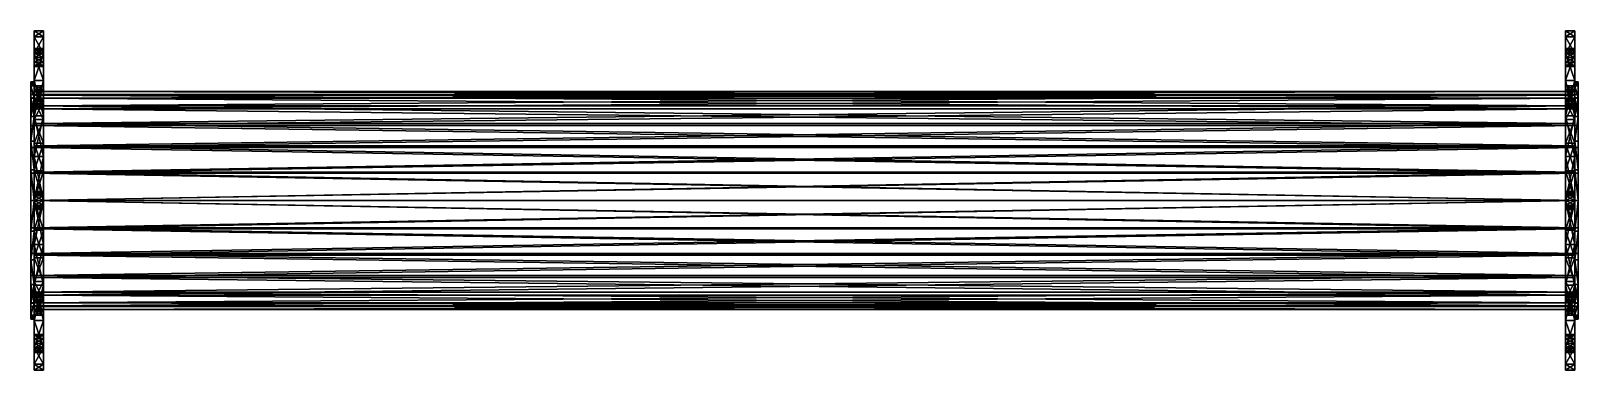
# Model space of a CAD drawing. Header units: millimetres. Extents: x -492 to 492, y -108 to 108.
import ezdxf

# ---------------------------------------------------------------- set-up
doc = ezdxf.new("R2010")
doc.units = ezdxf.units.MM

msp = doc.modelspace()

# ---------------------------------------------------------------- linework, layer by layer
at = {"color": 253, "true_color": 0xb0b0b0}
for points in [[(-490, 104.32, -27.95), (-490, 95.98, -2.88), (-490, 108), (-490, 104.32, -27.95)], [(-490, 108), (-490, 95.98, -2.88), (-490, 96.75), (-490, 108)], [(-490, 108), (-490, 96.75), (-490, 95.98, 2.88), (-490, 108)], [(-490, 95.98, 2.88), (-490, 93.88, 4.98), (-490, 108), (-490, 95.98, 2.88)], [(-490, 108), (-490, 93.88, 4.98), (-490, 70.51, 18.89), (-490, 108)], [(-490, 108), (-490, 70.51, 18.89), (-490, 104.32, 27.95), (-490, 108)], [(-484, 104.32, 27.95), (-484, 108), (-490, 108), (-484, 104.32, 27.95)], [(-484, 104.32, 27.95), (-490, 108), (-490, 104.32, 27.95), (-484, 104.32, 27.95)], [(-490, 104.32, -27.95), (-490, 108), (-484, 108), (-490, 104.32, -27.95)], [(-490, 104.32, -27.95), (-484, 108), (-484, 104.32, -27.95), (-490, 104.32, -27.95)], [(-490, 93.53, -54), (-490, 63.22, -36.5), (-490, 104.32, -27.95), (-490, 93.53, -54)], [(-490, 70.51, -18.89), (-490, 91, -5.75), (-490, 104.32, -27.95), (-490, 70.51, -18.89)], [(-490, 70.51, -18.89), (-490, 104.32, -27.95), (-490, 63.22, -36.5), (-490, 70.51, -18.89)], [(-490, 91, -5.75), (-490, 93.88, -4.98), (-490, 104.32, -27.95), (-490, 91, -5.75)], [(-490, 104.32, -27.95), (-490, 93.88, -4.98), (-490, 95.98, -2.88), (-490, 104.32, -27.95)], [(-490, 104.32, 27.95), (-490, 70.51, 18.89), (-490, 63.22, 36.5), (-490, 104.32, 27.95)], [(-490, 104.32, 27.95), (-490, 63.22, 36.5), (-490, 51.62, 51.62), (-490, 104.32, 27.95)], [(-490, 93.53, 54), (-490, 104.32, 27.95), (-490, 51.62, 51.62), (-490, 93.53, 54)], [(-490, 104.32, 27.95), (-490, 93.53, 54), (-484, 93.53, 54), (-490, 104.32, 27.95)], [(-490, 104.32, 27.95), (-484, 93.53, 54), (-484, 104.32, 27.95), (-490, 104.32, 27.95)], [(-490, 93.53, -54), (-490, 104.32, -27.95), (-484, 104.32, -27.95), (-490, 93.53, -54)], [(-490, 93.53, -54), (-484, 104.32, -27.95), (-484, 93.53, -54), (-490, 93.53, -54)], [(-484, 104.32, -27.95), (-484, 108), (-484, 95.98, -2.88), (-484, 104.32, -27.95)], [(-484, 108), (-484, 104.32, 27.95), (-484, 70.51, 18.89), (-484, 108)], [(-484, 108), (-484, 70.51, 18.89), (-484, 93.88, 4.98), (-484, 108)], [(-484, 108), (-484, 93.88, 4.98), (-484, 95.98, 2.88), (-484, 108)], [(-484, 108), (-484, 95.98, 2.88), (-484, 96.75), (-484, 108)], [(-484, 108), (-484, 96.75), (-484, 95.98, -2.88), (-484, 108)], [(-484, 93.53, -54), (-484, 104.32, -27.95), (-484, 63.22, -36.5), (-484, 93.53, -54)], [(-484, 104.32, -27.95), (-484, 95.98, -2.88), (-484, 93.88, -4.98), (-484, 104.32, -27.95)], [(-484, 104.32, -27.95), (-484, 93.88, -4.98), (-484, 91, -5.75), (-484, 104.32, -27.95)], [(-484, 104.32, -27.95), (-484, 91, -5.75), (-484, 70.51, -18.89), (-484, 104.32, -27.95)], [(-484, 104.32, -27.95), (-484, 70.51, -18.89), (-484, 63.22, -36.5), (-484, 104.32, -27.95)], [(-484, 93.53, 54), (-484, 51.62, 51.62), (-484, 104.32, 27.95), (-484, 93.53, 54)], [(-484, 104.32, 27.95), (-484, 51.62, 51.62), (-484, 63.22, 36.5), (-484, 104.32, 27.95)], [(-484, 104.32, 27.95), (-484, 63.22, 36.5), (-484, 70.51, 18.89), (-484, 104.32, 27.95)], [(484, 104.32, -27.95), (484, 96.75), (484, 108), (484, 104.32, -27.95)], [(484, 96.75), (484, 95.98, 2.88), (484, 108), (484, 96.75)], [(484, 108), (484, 95.98, 2.88), (484, 93.88, 4.98), (484, 108)], [(484, 108), (484, 93.88, 4.98), (484, 70.51, 18.89), (484, 108)], [(484, 104.32, 27.95), (484, 108), (484, 70.51, 18.89), (484, 104.32, 27.95)], [(484, 104.32, -27.95), (484, 108), (490, 108), (484, 104.32, -27.95)], [(484, 104.32, -27.95), (490, 108), (490, 104.32, -27.95), (484, 104.32, -27.95)], [(484, 108), (484, 104.32, 27.95), (490, 104.32, 27.95), (484, 108)], [(484, 108), (490, 104.32, 27.95), (490, 108), (484, 108)], [(484, 93.53, -54), (484, 63.22, -36.5), (484, 104.32, -27.95), (484, 93.53, -54)], [(484, 70.51, -18.89), (484, 91, -5.75), (484, 104.32, -27.95), (484, 70.51, -18.89)], [(484, 70.51, -18.89), (484, 104.32, -27.95), (484, 63.22, -36.5), (484, 70.51, -18.89)], [(484, 104.32, -27.95), (484, 91, -5.75), (484, 93.88, -4.98), (484, 104.32, -27.95)], [(484, 104.32, -27.95), (484, 93.88, -4.98), (484, 95.98, -2.88), (484, 104.32, -27.95)], [(484, 104.32, -27.95), (484, 95.98, -2.88), (484, 96.75), (484, 104.32, -27.95)], [(484, 104.32, 27.95), (484, 70.51, 18.89), (484, 63.22, 36.5), (484, 104.32, 27.95)], [(484, 104.32, 27.95), (484, 63.22, 36.5), (484, 51.62, 51.62), (484, 104.32, 27.95)], [(484, 104.32, 27.95), (484, 51.62, 51.62), (484, 93.53, 54), (484, 104.32, 27.95)], [(490, 104.32, -27.95), (490, 93.53, -54), (484, 93.53, -54), (490, 104.32, -27.95)], [(490, 104.32, -27.95), (484, 93.53, -54), (484, 104.32, -27.95), (490, 104.32, -27.95)], [(490, 93.53, 54), (490, 104.32, 27.95), (484, 104.32, 27.95), (490, 93.53, 54)], [(490, 93.53, 54), (484, 104.32, 27.95), (484, 93.53, 54), (490, 93.53, 54)], [(490, 104.32, -27.95), (490, 108), (490, 96.75), (490, 104.32, -27.95)], [(490, 70.51, 18.89), (490, 93.88, 4.98), (490, 108), (490, 70.51, 18.89)], [(490, 108), (490, 93.88, 4.98), (490, 95.98, 2.88), (490, 108)], [(490, 108), (490, 95.98, 2.88), (490, 96.75), (490, 108)], [(490, 104.32, 27.95), (490, 70.51, 18.89), (490, 108), (490, 104.32, 27.95)], [(490, 93.53, -54), (490, 104.32, -27.95), (490, 63.22, -36.5), (490, 93.53, -54)], [(490, 104.32, -27.95), (490, 96.75), (490, 95.98, -2.88), (490, 104.32, -27.95)], [(490, 104.32, -27.95), (490, 95.98, -2.88), (490, 93.88, -4.98), (490, 104.32, -27.95)], [(490, 104.32, -27.95), (490, 93.88, -4.98), (490, 91, -5.75), (490, 104.32, -27.95)], [(490, 104.32, -27.95), (490, 91, -5.75), (490, 70.51, -18.89), (490, 104.32, -27.95)], [(490, 104.32, -27.95), (490, 70.51, -18.89), (490, 63.22, -36.5), (490, 104.32, -27.95)], [(490, 104.32, 27.95), (490, 93.53, 54), (490, 51.62, 51.62), (490, 104.32, 27.95)], [(490, 104.32, 27.95), (490, 51.62, 51.62), (490, 63.22, 36.5), (490, 104.32, 27.95)], [(490, 104.32, 27.95), (490, 63.22, 36.5), (490, 70.51, 18.89), (490, 104.32, 27.95)], [(-490, 96.75), (-490, 95.98, -2.88), (-484, 95.98, -2.88), (-490, 96.75)], [(-490, 96.75), (-484, 95.98, -2.88), (-484, 96.75), (-490, 96.75)], [(-490, 95.98, 2.88), (-490, 96.75), (-484, 96.75), (-490, 95.98, 2.88)], [(-490, 95.98, 2.88), (-484, 96.75), (-484, 95.98, 2.88), (-490, 95.98, 2.88)], [(-490, 95.98, -2.88), (-490, 93.88, -4.98), (-484, 93.88, -4.98), (-490, 95.98, -2.88)], [(-490, 95.98, -2.88), (-484, 93.88, -4.98), (-484, 95.98, -2.88), (-490, 95.98, -2.88)], [(-490, 93.88, 4.98), (-490, 95.98, 2.88), (-484, 95.98, 2.88), (-490, 93.88, 4.98)], [(-490, 93.88, 4.98), (-484, 95.98, 2.88), (-484, 93.88, 4.98), (-490, 93.88, 4.98)], [(-490, 93.88, 4.98), (-490, 91, 5.75), (-490, 70.51, 18.89), (-490, 93.88, 4.98)], [(-490, 91, 5.75), (-490, 93.88, 4.98), (-484, 93.88, 4.98), (-490, 91, 5.75)], [(-490, 91, 5.75), (-484, 93.88, 4.98), (-484, 91, 5.75), (-490, 91, 5.75)], [(-490, 93.88, -4.98), (-490, 91, -5.75), (-484, 91, -5.75), (-490, 93.88, -4.98)], [(-490, 93.88, -4.98), (-484, 91, -5.75), (-484, 93.88, -4.98), (-490, 93.88, -4.98)], [(-490, 93.53, -54), (-490, 76.37, -76.37), (-490, 69.33, -61.47), (-490, 93.53, -54)], [(-490, 93.53, -54), (-490, 69.33, -61.47), (-490, 67.22, -59.37), (-490, 93.53, -54)], [(-490, 93.53, -54), (-490, 67.22, -59.37), (-490, 64.35, -58.6), (-490, 93.53, -54)], [(-490, 93.53, -54), (-490, 64.35, -58.6), (-490, 51.62, -51.62), (-490, 93.53, -54)], [(-490, 93.53, -54), (-490, 51.62, -51.62), (-490, 63.22, -36.5), (-490, 93.53, -54)], [(-490, 93.53, 54), (-490, 51.62, 51.62), (-490, 64.35, 58.6), (-490, 93.53, 54)], [(-490, 93.53, 54), (-490, 64.35, 58.6), (-490, 67.22, 59.37), (-490, 93.53, 54)], [(-490, 93.53, 54), (-490, 67.22, 59.37), (-490, 69.33, 61.47), (-490, 93.53, 54)], [(-490, 93.53, 54), (-490, 69.33, 61.47), (-490, 70.1, 64.35), (-490, 93.53, 54)], [(-490, 93.53, 54), (-490, 70.1, 64.35), (-490, 69.33, 67.22), (-490, 93.53, 54)], [(-490, 93.53, 54), (-490, 69.33, 67.22), (-490, 67.22, 69.33), (-490, 93.53, 54)], [(-490, 93.53, 54), (-490, 67.22, 69.33), (-490, 76.37, 76.37), (-490, 93.53, 54)], [(-490, 93.53, 54), (-490, 76.37, 76.37), (-484, 76.37, 76.37), (-490, 93.53, 54)], [(-490, 93.53, 54), (-484, 76.37, 76.37), (-484, 93.53, 54), (-490, 93.53, 54)], [(-490, 76.37, -76.37), (-490, 93.53, -54), (-484, 93.53, -54), (-490, 76.37, -76.37)], [(-490, 76.37, -76.37), (-484, 93.53, -54), (-484, 76.37, -76.37), (-490, 76.37, -76.37)], [(-490, 70.51, -18.89), (-490, 88.12, -4.98), (-490, 91, -5.75), (-490, 70.51, -18.89)], [(-490, 70.51, 18.89), (-490, 91, 5.75), (-490, 88.12, 4.98), (-490, 70.51, 18.89)], [(-490, 91, -5.75), (-490, 88.12, -4.98), (-484, 88.12, -4.98), (-490, 91, -5.75)], [(-490, 91, -5.75), (-484, 88.12, -4.98), (-484, 91, -5.75), (-490, 91, -5.75)], [(-490, 88.12, 4.98), (-490, 91, 5.75), (-484, 91, 5.75), (-490, 88.12, 4.98)], [(-490, 88.12, 4.98), (-484, 91, 5.75), (-484, 88.12, 4.98), (-490, 88.12, 4.98)], [(-484, 70.51, 18.89), (-484, 91, 5.75), (-484, 93.88, 4.98), (-484, 70.51, 18.89)], [(-484, 76.37, -76.37), (-484, 93.53, -54), (-484, 69.33, -61.47), (-484, 76.37, -76.37)], [(-484, 93.53, -54), (-484, 63.22, -36.5), (-484, 51.62, -51.62), (-484, 93.53, -54)], [(-484, 93.53, -54), (-484, 51.62, -51.62), (-484, 64.35, -58.6), (-484, 93.53, -54)], [(-484, 93.53, -54), (-484, 64.35, -58.6), (-484, 67.22, -59.37), (-484, 93.53, -54)], [(-484, 93.53, -54), (-484, 67.22, -59.37), (-484, 69.33, -61.47), (-484, 93.53, -54)], [(-484, 67.22, 59.37), (-484, 64.35, 58.6), (-484, 93.53, 54), (-484, 67.22, 59.37)], [(-484, 93.53, 54), (-484, 64.35, 58.6), (-484, 51.62, 51.62), (-484, 93.53, 54)], [(-484, 93.53, 54), (-484, 76.37, 76.37), (-484, 67.22, 69.33), (-484, 93.53, 54)], [(-484, 93.53, 54), (-484, 67.22, 69.33), (-484, 69.33, 67.22), (-484, 93.53, 54)], [(-484, 93.53, 54), (-484, 69.33, 67.22), (-484, 70.1, 64.35), (-484, 93.53, 54)], [(-484, 93.53, 54), (-484, 70.1, 64.35), (-484, 69.33, 61.47), (-484, 93.53, 54)], [(-484, 93.53, 54), (-484, 69.33, 61.47), (-484, 67.22, 59.37), (-484, 93.53, 54)], [(-484, 70.51, 18.89), (-484, 88.12, 4.98), (-484, 91, 5.75), (-484, 70.51, 18.89)], [(-484, 88.12, -4.98), (-484, 70.51, -18.89), (-484, 91, -5.75), (-484, 88.12, -4.98)], [(490, 96.75), (490, 95.98, 2.88), (484, 95.98, 2.88), (490, 96.75)], [(490, 96.75), (484, 95.98, 2.88), (484, 96.75), (490, 96.75)], [(490, 95.98, -2.88), (490, 96.75), (484, 96.75), (490, 95.98, -2.88)], [(490, 95.98, -2.88), (484, 96.75), (484, 95.98, -2.88), (490, 95.98, -2.88)], [(490, 95.98, 2.88), (490, 93.88, 4.98), (484, 93.88, 4.98), (490, 95.98, 2.88)], [(490, 95.98, 2.88), (484, 93.88, 4.98), (484, 95.98, 2.88), (490, 95.98, 2.88)], [(490, 93.88, -4.98), (490, 95.98, -2.88), (484, 95.98, -2.88), (490, 93.88, -4.98)], [(490, 93.88, -4.98), (484, 95.98, -2.88), (484, 93.88, -4.98), (490, 93.88, -4.98)], [(484, 70.51, 18.89), (484, 93.88, 4.98), (484, 91, 5.75), (484, 70.51, 18.89)], [(490, 91, -5.75), (490, 93.88, -4.98), (484, 93.88, -4.98), (490, 91, -5.75)], [(490, 91, -5.75), (484, 93.88, -4.98), (484, 91, -5.75), (490, 91, -5.75)], [(490, 93.88, 4.98), (490, 91, 5.75), (484, 91, 5.75), (490, 93.88, 4.98)], [(490, 93.88, 4.98), (484, 91, 5.75), (484, 93.88, 4.98), (490, 93.88, 4.98)], [(484, 93.53, -54), (484, 76.37, -76.37), (484, 69.33, -61.47), (484, 93.53, -54)], [(484, 93.53, -54), (484, 69.33, -61.47), (484, 67.22, -59.37), (484, 93.53, -54)], [(484, 93.53, -54), (484, 67.22, -59.37), (484, 64.35, -58.6), (484, 93.53, -54)], [(484, 93.53, -54), (484, 64.35, -58.6), (484, 51.62, -51.62), (484, 93.53, -54)], [(484, 93.53, -54), (484, 51.62, -51.62), (484, 63.22, -36.5), (484, 93.53, -54)], [(484, 93.53, 54), (484, 51.62, 51.62), (484, 64.35, 58.6), (484, 93.53, 54)], [(484, 93.53, 54), (484, 64.35, 58.6), (484, 67.22, 59.37), (484, 93.53, 54)], [(484, 93.53, 54), (484, 67.22, 59.37), (484, 69.33, 61.47), (484, 93.53, 54)], [(484, 93.53, 54), (484, 69.33, 61.47), (484, 70.1, 64.35), (484, 93.53, 54)], [(484, 93.53, 54), (484, 70.1, 64.35), (484, 69.33, 67.22), (484, 93.53, 54)], [(484, 93.53, 54), (484, 69.33, 67.22), (484, 67.22, 69.33), (484, 93.53, 54)], [(484, 93.53, 54), (484, 67.22, 69.33), (484, 76.37, 76.37), (484, 93.53, 54)], [(490, 93.53, -54), (490, 76.37, -76.37), (484, 76.37, -76.37), (490, 93.53, -54)], [(490, 93.53, -54), (484, 76.37, -76.37), (484, 93.53, -54), (490, 93.53, -54)], [(490, 76.37, 76.37), (490, 93.53, 54), (484, 93.53, 54), (490, 76.37, 76.37)], [(490, 76.37, 76.37), (484, 93.53, 54), (484, 76.37, 76.37), (490, 76.37, 76.37)], [(484, 70.51, -18.89), (484, 88.12, -4.98), (484, 91, -5.75), (484, 70.51, -18.89)], [(484, 70.51, 18.89), (484, 91, 5.75), (484, 88.12, 4.98), (484, 70.51, 18.89)], [(490, 91, 5.75), (490, 88.12, 4.98), (484, 88.12, 4.98), (490, 91, 5.75)], [(490, 91, 5.75), (484, 88.12, 4.98), (484, 91, 5.75), (490, 91, 5.75)], [(490, 88.12, -4.98), (490, 91, -5.75), (484, 91, -5.75), (490, 88.12, -4.98)], [(490, 88.12, -4.98), (484, 91, -5.75), (484, 88.12, -4.98), (490, 88.12, -4.98)], [(490, 70.51, 18.89), (490, 91, 5.75), (490, 93.88, 4.98), (490, 70.51, 18.89)], [(490, 76.37, -76.37), (490, 93.53, -54), (490, 69.33, -61.47), (490, 76.37, -76.37)], [(490, 93.53, -54), (490, 63.22, -36.5), (490, 51.62, -51.62), (490, 93.53, -54)], [(490, 93.53, -54), (490, 51.62, -51.62), (490, 64.35, -58.6), (490, 93.53, -54)], [(490, 93.53, -54), (490, 64.35, -58.6), (490, 67.22, -59.37), (490, 93.53, -54)], [(490, 93.53, -54), (490, 67.22, -59.37), (490, 69.33, -61.47), (490, 93.53, -54)], [(490, 93.53, 54), (490, 76.37, 76.37), (490, 67.22, 69.33), (490, 93.53, 54)], [(490, 93.53, 54), (490, 67.22, 69.33), (490, 69.33, 67.22), (490, 93.53, 54)], [(490, 93.53, 54), (490, 69.33, 67.22), (490, 70.1, 64.35), (490, 93.53, 54)], [(490, 93.53, 54), (490, 70.1, 64.35), (490, 69.33, 61.47), (490, 93.53, 54)], [(490, 93.53, 54), (490, 69.33, 61.47), (490, 67.22, 59.37), (490, 93.53, 54)], [(490, 93.53, 54), (490, 67.22, 59.37), (490, 64.35, 58.6), (490, 93.53, 54)], [(490, 93.53, 54), (490, 64.35, 58.6), (490, 51.62, 51.62), (490, 93.53, 54)], [(490, 88.12, 4.98), (490, 91, 5.75), (490, 70.51, 18.89), (490, 88.12, 4.98)], [(490, 70.51, -18.89), (490, 91, -5.75), (490, 88.12, -4.98), (490, 70.51, -18.89)], [(-490, 70.51, -18.89), (-490, 86.02, -2.88), (-490, 88.12, -4.98), (-490, 70.51, -18.89)], [(-490, 70.51, 18.89), (-490, 88.12, 4.98), (-490, 73), (-490, 70.51, 18.89)], [(-490, 73), (-490, 88.12, 4.98), (-490, 86.02, 2.88), (-490, 73)], [(-490, 88.12, -4.98), (-490, 86.02, -2.88), (-484, 86.02, -2.88), (-490, 88.12, -4.98)], [(-490, 88.12, -4.98), (-484, 86.02, -2.88), (-484, 88.12, -4.98), (-490, 88.12, -4.98)], [(-490, 86.02, 2.88), (-490, 88.12, 4.98), (-484, 88.12, 4.98), (-490, 86.02, 2.88)], [(-490, 86.02, 2.88), (-484, 88.12, 4.98), (-484, 86.02, 2.88), (-490, 86.02, 2.88)], [(-490, 70.51, -18.89), (-490, 73), (-490, 86.02, -2.88), (-490, 70.51, -18.89)], [(-490, 73), (-490, 86.02, 2.88), (-490, 85.25), (-490, 73)], [(-490, 73), (-490, 85.25), (-490, 86.02, -2.88), (-490, 73)], [(-490, 85.25), (-490, 86.02, 2.88), (-484, 86.02, 2.88), (-490, 85.25)], [(-490, 85.25), (-484, 86.02, 2.88), (-484, 85.25), (-490, 85.25)], [(-490, 86.02, -2.88), (-490, 85.25), (-484, 85.25), (-490, 86.02, -2.88)], [(-490, 86.02, -2.88), (-484, 85.25), (-484, 86.02, -2.88), (-490, 86.02, -2.88)], [(-484, 73), (-484, 86.02, 2.88), (-484, 88.12, 4.98), (-484, 73)], [(-484, 73), (-484, 88.12, 4.98), (-484, 70.51, 18.89), (-484, 73)], [(-484, 86.02, -2.88), (-484, 70.51, -18.89), (-484, 88.12, -4.98), (-484, 86.02, -2.88)], [(-484, 85.25), (-484, 86.02, 2.88), (-484, 73), (-484, 85.25)], [(-484, 85.25), (-484, 73), (-484, 86.02, -2.88), (-484, 85.25)], [(-484, 86.02, -2.88), (-484, 73), (-484, 70.51, -18.89), (-484, 86.02, -2.88)], [(484, 70.51, -18.89), (484, 86.02, -2.88), (484, 88.12, -4.98), (484, 70.51, -18.89)], [(484, 73), (484, 70.51, 18.89), (484, 88.12, 4.98), (484, 73)], [(484, 73), (484, 88.12, 4.98), (484, 86.02, 2.88), (484, 73)], [(490, 88.12, 4.98), (490, 86.02, 2.88), (484, 86.02, 2.88), (490, 88.12, 4.98)], [(490, 88.12, 4.98), (484, 86.02, 2.88), (484, 88.12, 4.98), (490, 88.12, 4.98)], [(490, 86.02, -2.88), (490, 88.12, -4.98), (484, 88.12, -4.98), (490, 86.02, -2.88)], [(490, 86.02, -2.88), (484, 88.12, -4.98), (484, 86.02, -2.88), (490, 86.02, -2.88)], [(484, 70.51, -18.89), (484, 85.25), (484, 86.02, -2.88), (484, 70.51, -18.89)], [(484, 73), (484, 86.02, 2.88), (484, 85.25), (484, 73)], [(490, 85.25), (490, 86.02, -2.88), (484, 86.02, -2.88), (490, 85.25)], [(490, 85.25), (484, 86.02, -2.88), (484, 85.25), (490, 85.25)], [(490, 86.02, 2.88), (490, 85.25), (484, 85.25), (490, 86.02, 2.88)], [(490, 86.02, 2.88), (484, 85.25), (484, 86.02, 2.88), (490, 86.02, 2.88)], [(484, 70.51, -18.89), (484, 73), (484, 85.25), (484, 70.51, -18.89)], [(490, 70.51, -18.89), (490, 88.12, -4.98), (490, 86.02, -2.88), (490, 70.51, -18.89)], [(490, 73), (490, 86.02, 2.88), (490, 88.12, 4.98), (490, 73)], [(490, 73), (490, 88.12, 4.98), (490, 70.51, 18.89), (490, 73)], [(490, 70.51, -18.89), (490, 86.02, -2.88), (490, 85.25), (490, 70.51, -18.89)], [(490, 73), (490, 85.25), (490, 86.02, 2.88), (490, 73)], [(490, 70.51, -18.89), (490, 85.25), (490, 73), (490, 70.51, -18.89)], [(-492, 72.93, -19.54), (-492, 72.93, 19.54), (-492, 75.5), (-492, 72.93, -19.54)], [(-490, 75.5), (-492, 75.5), (-492, 72.93, 19.54), (-490, 75.5)], [(-490, 75.5), (-492, 72.93, 19.54), (-490, 72.93, 19.54), (-490, 75.5)], [(-490, 72.93, -19.54), (-492, 72.93, -19.54), (-492, 75.5), (-490, 72.93, -19.54)], [(-490, 72.93, -19.54), (-492, 75.5), (-490, 75.5), (-490, 72.93, -19.54)], [(-492, 65.38, -37.75), (-492, 67.5), (-492, 72.93, -19.54), (-492, 65.38, -37.75)], [(-492, 72.93, -19.54), (-492, 67.5), (-492, 72.93, 19.54), (-492, 72.93, -19.54)], [(-492, 65.38, 37.75), (-492, 72.93, 19.54), (-492, 67.5), (-492, 65.38, 37.75)], [(-490, 65.38, 37.75), (-490, 72.93, 19.54), (-492, 72.93, 19.54), (-490, 65.38, 37.75)], [(-490, 65.38, 37.75), (-492, 72.93, 19.54), (-492, 65.38, 37.75), (-490, 65.38, 37.75)], [(-490, 65.38, -37.75), (-492, 65.38, -37.75), (-492, 72.93, -19.54), (-490, 65.38, -37.75)], [(-490, 65.38, -37.75), (-492, 72.93, -19.54), (-490, 72.93, -19.54), (-490, 65.38, -37.75)], [(-490, -76.37, -76.37), (-490, 0, -73), (-490, 76.37, -76.37), (-490, -76.37, -76.37)], [(-490, -76.37, -76.37), (-490, 76.37, -76.37), (-490, 0, -85.25), (-490, -76.37, -76.37)], [(-490, 0, -85.25), (-490, 76.37, -76.37), (-490, 54, -93.53), (-490, 0, -85.25)], [(-490, 18.89, -70.51), (-490, 64.35, -70.1), (-490, 76.37, -76.37), (-490, 18.89, -70.51)], [(-490, 18.89, -70.51), (-490, 76.37, -76.37), (-490, 0, -73), (-490, 18.89, -70.51)], [(-490, 76.37, -76.37), (-490, 64.35, -70.1), (-490, 67.22, -69.33), (-490, 76.37, -76.37)], [(-490, 76.37, -76.37), (-490, 67.22, -69.33), (-490, 69.33, -67.22), (-490, 76.37, -76.37)], [(-490, 76.37, -76.37), (-490, 69.33, -67.22), (-490, 70.1, -64.35), (-490, 76.37, -76.37)], [(-490, 76.37, -76.37), (-490, 70.1, -64.35), (-490, 69.33, -61.47), (-490, 76.37, -76.37)], [(-490, 76.37, 76.37), (-490, 67.22, 69.33), (-490, 64.35, 70.1), (-490, 76.37, 76.37)], [(-490, 76.37, 76.37), (-490, 64.35, 70.1), (-490, 0, 73), (-490, 76.37, 76.37)], [(-490, 76.37, 76.37), (-490, 0, 73), (-490, -76.37, 76.37), (-490, 76.37, 76.37)], [(-490, 76.37, 76.37), (-490, -76.37, 76.37), (-490, 0, 85.25), (-490, 76.37, 76.37)], [(-490, 76.37, 76.37), (-490, 0, 85.25), (-490, 2.88, 86.02), (-490, 76.37, 76.37)], [(-490, 76.37, 76.37), (-490, 2.88, 86.02), (-490, 4.98, 88.12), (-490, 76.37, 76.37)], [(-490, 76.37, 76.37), (-490, 4.98, 88.12), (-490, 5.75, 91), (-490, 76.37, 76.37)], [(-490, 76.37, 76.37), (-490, 5.75, 91), (-490, 54, 93.53), (-490, 76.37, 76.37)], [(-490, 76.37, 76.37), (-490, 54, 93.53), (-484, 54, 93.53), (-490, 76.37, 76.37)], [(-490, 76.37, 76.37), (-484, 54, 93.53), (-484, 76.37, 76.37), (-490, 76.37, 76.37)], [(-484, 76.37, -76.37), (-484, 54, -93.53), (-490, 54, -93.53), (-484, 76.37, -76.37)], [(-484, 76.37, -76.37), (-490, 54, -93.53), (-490, 76.37, -76.37), (-484, 76.37, -76.37)], [(-490, 72.93, 19.54), (-490, 72.93, -19.54), (-490, 75.5), (-490, 72.93, 19.54)], [(-490, 70.51, 18.89), (-490, 73), (-484, 73), (-490, 70.51, 18.89)], [(-490, 70.51, 18.89), (-484, 73), (-484, 70.51, 18.89), (-490, 70.51, 18.89)], [(-490, 73), (-490, 70.51, -18.89), (-484, 70.51, -18.89), (-490, 73)], [(-490, 73), (-484, 70.51, -18.89), (-484, 73), (-490, 73)], [(-490, 72.93, 19.54), (-490, 65.38, 37.75), (-490, 67.13, 17.99), (-490, 72.93, 19.54)], [(-490, 72.93, 19.54), (-490, 67.13, 17.99), (-490, 69.5), (-490, 72.93, 19.54)], [(-490, 72.93, 19.54), (-490, 69.5), (-490, 72.93, -19.54), (-490, 72.93, 19.54)], [(-490, 67.13, -17.99), (-490, 65.38, -37.75), (-490, 72.93, -19.54), (-490, 67.13, -17.99)], [(-490, 67.13, -17.99), (-490, 72.93, -19.54), (-490, 69.5), (-490, 67.13, -17.99)], [(-490, 63.22, 36.5), (-490, 70.51, 18.89), (-484, 70.51, 18.89), (-490, 63.22, 36.5)], [(-490, 63.22, 36.5), (-484, 70.51, 18.89), (-484, 63.22, 36.5), (-490, 63.22, 36.5)], [(-490, 70.51, -18.89), (-490, 63.22, -36.5), (-484, 63.22, -36.5), (-490, 70.51, -18.89)], [(-490, 70.51, -18.89), (-484, 63.22, -36.5), (-484, 70.51, -18.89), (-490, 70.51, -18.89)], [(-490, 69.33, 67.22), (-490, 70.1, 64.35), (-484, 70.1, 64.35), (-490, 69.33, 67.22)], [(-490, 69.33, 67.22), (-484, 70.1, 64.35), (-484, 69.33, 67.22), (-490, 69.33, 67.22)], [(-490, 70.1, 64.35), (-490, 69.33, 61.47), (-484, 69.33, 61.47), (-490, 70.1, 64.35)], [(-490, 70.1, 64.35), (-484, 69.33, 61.47), (-484, 70.1, 64.35), (-490, 70.1, 64.35)], [(-490, 70.1, -64.35), (-490, 69.33, -67.22), (-484, 69.33, -67.22), (-490, 70.1, -64.35)], [(-490, 70.1, -64.35), (-484, 69.33, -67.22), (-484, 70.1, -64.35), (-490, 70.1, -64.35)], [(-490, 69.33, -61.47), (-490, 70.1, -64.35), (-484, 70.1, -64.35), (-490, 69.33, -61.47)], [(-490, 69.33, -61.47), (-484, 70.1, -64.35), (-484, 69.33, -61.47), (-490, 69.33, -61.47)], [(490, 69.5), (-490, 69.5), (-490, 67.13, 17.99), (490, 69.5)], [(490, 69.5), (-490, 67.13, 17.99), (490, 67.13, 17.99), (490, 69.5)], [(490, 67.13, -17.99), (-490, 67.13, -17.99), (-490, 69.5), (490, 67.13, -17.99)], [(490, 67.13, -17.99), (-490, 69.5), (490, 69.5), (490, 67.13, -17.99)], [(-490, 69.33, 61.47), (-490, 67.22, 59.37), (-484, 67.22, 59.37), (-490, 69.33, 61.47)], [(-490, 69.33, 61.47), (-484, 67.22, 59.37), (-484, 69.33, 61.47), (-490, 69.33, 61.47)], [(-490, 67.22, 69.33), (-490, 69.33, 67.22), (-484, 69.33, 67.22), (-490, 67.22, 69.33)], [(-490, 67.22, 69.33), (-484, 69.33, 67.22), (-484, 67.22, 69.33), (-490, 67.22, 69.33)], [(-490, 69.33, -67.22), (-490, 67.22, -69.33), (-484, 67.22, -69.33), (-490, 69.33, -67.22)], [(-490, 69.33, -67.22), (-484, 67.22, -69.33), (-484, 69.33, -67.22), (-490, 69.33, -67.22)], [(-490, 67.22, -59.37), (-490, 69.33, -61.47), (-484, 69.33, -61.47), (-490, 67.22, -59.37)], [(-490, 67.22, -59.37), (-484, 69.33, -61.47), (-484, 67.22, -59.37), (-490, 67.22, -59.37)], [(-484, 54, -93.53), (-484, 76.37, -76.37), (-484, 0, -85.25), (-484, 54, -93.53)], [(-484, 18.89, -70.51), (-484, 0, -73), (-484, 76.37, -76.37), (-484, 18.89, -70.51)], [(-484, 76.37, -76.37), (-484, 0, -73), (-484, -76.37, -76.37), (-484, 76.37, -76.37)], [(-484, 76.37, -76.37), (-484, -76.37, -76.37), (-484, 0, -85.25), (-484, 76.37, -76.37)], [(-484, 76.37, -76.37), (-484, 69.33, -61.47), (-484, 70.1, -64.35), (-484, 76.37, -76.37)], [(-484, 76.37, -76.37), (-484, 70.1, -64.35), (-484, 69.33, -67.22), (-484, 76.37, -76.37)], [(-484, 76.37, -76.37), (-484, 69.33, -67.22), (-484, 67.22, -69.33), (-484, 76.37, -76.37)], [(-484, 76.37, -76.37), (-484, 67.22, -69.33), (-484, 64.35, -70.1), (-484, 76.37, -76.37)], [(-484, 76.37, -76.37), (-484, 64.35, -70.1), (-484, 18.89, -70.51), (-484, 76.37, -76.37)], [(-484, 76.37, 76.37), (-484, 54, 93.53), (-484, 5.75, 91), (-484, 76.37, 76.37)], [(-484, 76.37, 76.37), (-484, 5.75, 91), (-484, 4.98, 88.12), (-484, 76.37, 76.37)], [(-484, 76.37, 76.37), (-484, 4.98, 88.12), (-484, 2.88, 86.02), (-484, 76.37, 76.37)], [(-484, 76.37, 76.37), (-484, 2.88, 86.02), (-484, 0, 85.25), (-484, 76.37, 76.37)], [(-484, 76.37, 76.37), (-484, 0, 85.25), (-484, -76.37, 76.37), (-484, 76.37, 76.37)], [(-484, 76.37, 76.37), (-484, -76.37, 76.37), (-484, 0, 73), (-484, 76.37, 76.37)], [(-484, 76.37, 76.37), (-484, 0, 73), (-484, 64.35, 70.1), (-484, 76.37, 76.37)], [(-484, 76.37, 76.37), (-484, 64.35, 70.1), (-484, 67.22, 69.33), (-484, 76.37, 76.37)], [(484, -76.37, -76.37), (484, 0, -73), (484, 76.37, -76.37), (484, -76.37, -76.37)], [(484, -76.37, -76.37), (484, 76.37, -76.37), (484, 0, -85.25), (484, -76.37, -76.37)], [(484, 0, -85.25), (484, 76.37, -76.37), (484, 54, -93.53), (484, 0, -85.25)], [(484, 18.89, -70.51), (484, 64.35, -70.1), (484, 76.37, -76.37), (484, 18.89, -70.51)], [(484, 18.89, -70.51), (484, 76.37, -76.37), (484, 0, -73), (484, 18.89, -70.51)], [(484, 76.37, -76.37), (484, 64.35, -70.1), (484, 67.22, -69.33), (484, 76.37, -76.37)], [(484, 76.37, -76.37), (484, 67.22, -69.33), (484, 69.33, -67.22), (484, 76.37, -76.37)], [(484, 76.37, -76.37), (484, 69.33, -67.22), (484, 70.1, -64.35), (484, 76.37, -76.37)], [(484, 76.37, -76.37), (484, 70.1, -64.35), (484, 69.33, -61.47), (484, 76.37, -76.37)], [(484, -76.37, 76.37), (484, 0, 85.25), (484, 76.37, 76.37), (484, -76.37, 76.37)], [(484, -76.37, 76.37), (484, 76.37, 76.37), (484, 0, 73), (484, -76.37, 76.37)], [(484, 64.35, 70.1), (484, 0, 73), (484, 76.37, 76.37), (484, 64.35, 70.1)], [(484, 64.35, 70.1), (484, 76.37, 76.37), (484, 67.22, 69.33), (484, 64.35, 70.1)], [(484, 76.37, 76.37), (484, 0, 85.25), (484, 2.88, 86.02), (484, 76.37, 76.37)], [(484, 76.37, 76.37), (484, 2.88, 86.02), (484, 4.98, 88.12), (484, 76.37, 76.37)], [(484, 76.37, 76.37), (484, 4.98, 88.12), (484, 5.75, 91), (484, 76.37, 76.37)], [(484, 76.37, 76.37), (484, 5.75, 91), (484, 54, 93.53), (484, 76.37, 76.37)], [(490, 76.37, -76.37), (490, 54, -93.53), (484, 54, -93.53), (490, 76.37, -76.37)], [(490, 76.37, -76.37), (484, 54, -93.53), (484, 76.37, -76.37), (490, 76.37, -76.37)], [(490, 54, 93.53), (490, 76.37, 76.37), (484, 76.37, 76.37), (490, 54, 93.53)], [(490, 54, 93.53), (484, 76.37, 76.37), (484, 54, 93.53), (490, 54, 93.53)], [(484, 73), (484, 70.51, -18.89), (490, 70.51, -18.89), (484, 73)], [(484, 73), (490, 70.51, -18.89), (490, 73), (484, 73)], [(490, 73), (490, 70.51, 18.89), (484, 70.51, 18.89), (490, 73)], [(490, 73), (484, 70.51, 18.89), (484, 73), (490, 73)], [(490, 63.22, -36.5), (490, 70.51, -18.89), (484, 70.51, -18.89), (490, 63.22, -36.5)], [(490, 63.22, -36.5), (484, 70.51, -18.89), (484, 63.22, -36.5), (490, 63.22, -36.5)], [(490, 70.51, 18.89), (490, 63.22, 36.5), (484, 63.22, 36.5), (490, 70.51, 18.89)], [(490, 70.51, 18.89), (484, 63.22, 36.5), (484, 70.51, 18.89), (490, 70.51, 18.89)], [(490, 69.33, -67.22), (490, 70.1, -64.35), (484, 70.1, -64.35), (490, 69.33, -67.22)], [(490, 69.33, -67.22), (484, 70.1, -64.35), (484, 69.33, -67.22), (490, 69.33, -67.22)], [(490, 70.1, -64.35), (490, 69.33, -61.47), (484, 69.33, -61.47), (490, 70.1, -64.35)], [(490, 70.1, -64.35), (484, 69.33, -61.47), (484, 70.1, -64.35), (490, 70.1, -64.35)], [(490, 69.33, 61.47), (490, 70.1, 64.35), (484, 70.1, 64.35), (490, 69.33, 61.47)], [(490, 69.33, 61.47), (484, 70.1, 64.35), (484, 69.33, 61.47), (490, 69.33, 61.47)], [(490, 70.1, 64.35), (490, 69.33, 67.22), (484, 69.33, 67.22), (490, 70.1, 64.35)], [(490, 70.1, 64.35), (484, 69.33, 67.22), (484, 70.1, 64.35), (490, 70.1, 64.35)], [(490, 69.33, -61.47), (490, 67.22, -59.37), (484, 67.22, -59.37), (490, 69.33, -61.47)], [(490, 69.33, -61.47), (484, 67.22, -59.37), (484, 69.33, -61.47), (490, 69.33, -61.47)], [(490, 67.22, -69.33), (490, 69.33, -67.22), (484, 69.33, -67.22), (490, 67.22, -69.33)], [(490, 67.22, -69.33), (484, 69.33, -67.22), (484, 67.22, -69.33), (490, 67.22, -69.33)], [(490, 69.33, 67.22), (490, 67.22, 69.33), (484, 67.22, 69.33), (490, 69.33, 67.22)], [(490, 69.33, 67.22), (484, 67.22, 69.33), (484, 69.33, 67.22), (490, 69.33, 67.22)], [(490, 67.22, 59.37), (490, 69.33, 61.47), (484, 69.33, 61.47), (490, 67.22, 59.37)], [(490, 67.22, 59.37), (484, 69.33, 61.47), (484, 67.22, 59.37), (490, 67.22, 59.37)], [(490, 54, -93.53), (490, 76.37, -76.37), (490, 0, -85.25), (490, 54, -93.53)], [(490, 18.89, -70.51), (490, 0, -73), (490, 76.37, -76.37), (490, 18.89, -70.51)], [(490, 76.37, -76.37), (490, 0, -73), (490, -76.37, -76.37), (490, 76.37, -76.37)], [(490, 76.37, -76.37), (490, -76.37, -76.37), (490, 0, -85.25), (490, 76.37, -76.37)], [(490, 76.37, -76.37), (490, 69.33, -61.47), (490, 70.1, -64.35), (490, 76.37, -76.37)], [(490, 76.37, -76.37), (490, 70.1, -64.35), (490, 69.33, -67.22), (490, 76.37, -76.37)], [(490, 76.37, -76.37), (490, 69.33, -67.22), (490, 67.22, -69.33), (490, 76.37, -76.37)], [(490, 76.37, -76.37), (490, 67.22, -69.33), (490, 64.35, -70.1), (490, 76.37, -76.37)], [(490, 76.37, -76.37), (490, 64.35, -70.1), (490, 18.89, -70.51), (490, 76.37, -76.37)], [(490, -76.37, 76.37), (490, 0, 73), (490, 76.37, 76.37), (490, -76.37, 76.37)], [(490, -76.37, 76.37), (490, 76.37, 76.37), (490, 0, 85.25), (490, -76.37, 76.37)], [(490, 64.35, 70.1), (490, 67.22, 69.33), (490, 76.37, 76.37), (490, 64.35, 70.1)], [(490, 64.35, 70.1), (490, 76.37, 76.37), (490, 0, 73), (490, 64.35, 70.1)], [(490, 76.37, 76.37), (490, 54, 93.53), (490, 5.75, 91), (490, 76.37, 76.37)], [(490, 76.37, 76.37), (490, 5.75, 91), (490, 4.98, 88.12), (490, 76.37, 76.37)], [(490, 76.37, 76.37), (490, 4.98, 88.12), (490, 2.88, 86.02), (490, 76.37, 76.37)], [(490, 76.37, 76.37), (490, 2.88, 86.02), (490, 0, 85.25), (490, 76.37, 76.37)], [(490, 72.93, -19.54), (490, 72.93, 19.54), (490, 75.5), (490, 72.93, -19.54)], [(492, 75.5), (490, 75.5), (490, 72.93, 19.54), (492, 75.5)], [(492, 75.5), (490, 72.93, 19.54), (492, 72.93, 19.54), (492, 75.5)], [(492, 72.93, -19.54), (490, 72.93, -19.54), (490, 75.5), (492, 72.93, -19.54)], [(492, 72.93, -19.54), (490, 75.5), (492, 75.5), (492, 72.93, -19.54)], [(490, 72.93, -19.54), (490, 65.38, -37.75), (490, 67.13, -17.99), (490, 72.93, -19.54)], [(490, 72.93, -19.54), (490, 67.13, -17.99), (490, 69.5), (490, 72.93, -19.54)], [(490, 72.93, -19.54), (490, 69.5), (490, 72.93, 19.54), (490, 72.93, -19.54)], [(490, 67.13, 17.99), (490, 65.38, 37.75), (490, 72.93, 19.54), (490, 67.13, 17.99)], [(490, 67.13, 17.99), (490, 72.93, 19.54), (490, 69.5), (490, 67.13, 17.99)], [(490, 72.93, 19.54), (490, 65.38, 37.75), (492, 65.38, 37.75), (490, 72.93, 19.54)], [(490, 72.93, 19.54), (492, 65.38, 37.75), (492, 72.93, 19.54), (490, 72.93, 19.54)], [(492, 65.38, -37.75), (490, 65.38, -37.75), (490, 72.93, -19.54), (492, 65.38, -37.75)], [(492, 65.38, -37.75), (490, 72.93, -19.54), (492, 72.93, -19.54), (492, 65.38, -37.75)], [(492, 72.93, 19.54), (492, 72.93, -19.54), (492, 75.5), (492, 72.93, 19.54)], [(492, 65.38, 37.75), (492, 67.5), (492, 72.93, 19.54), (492, 65.38, 37.75)], [(492, 72.93, 19.54), (492, 67.5), (492, 72.93, -19.54), (492, 72.93, 19.54)], [(492, 65.38, -37.75), (492, 72.93, -19.54), (492, 67.5), (492, 65.38, -37.75)], [(-492, 65.38, -37.75), (-492, 65.2, -17.47), (-492, 67.5), (-492, 65.38, -37.75)], [(-492, 65.38, 37.75), (-492, 67.5), (-492, 65.2, 17.47), (-492, 65.38, 37.75)], [(492, 65.2, 17.47), (-492, 65.2, 17.47), (-492, 67.5), (492, 65.2, 17.47)], [(492, 65.2, 17.47), (-492, 67.5), (492, 67.5), (492, 65.2, 17.47)], [(492, 67.5), (-492, 67.5), (-492, 65.2, -17.47), (492, 67.5)], [(492, 67.5), (-492, 65.2, -17.47), (492, 65.2, -17.47), (492, 67.5)], [(-492, 58.46, -33.75), (-492, 65.2, -17.47), (-492, 65.38, -37.75), (-492, 58.46, -33.75)], [(-492, 53.39, -53.39), (-492, 58.46, -33.75), (-492, 65.38, -37.75), (-492, 53.39, -53.39)], [(-492, 65.38, 37.75), (-492, 65.2, 17.47), (-492, 58.46, 33.75), (-492, 65.38, 37.75)], [(-492, 65.38, 37.75), (-492, 58.46, 33.75), (-492, 53.39, 53.39), (-492, 65.38, 37.75)], [(-492, 65.38, 37.75), (-492, 53.39, 53.39), (-490, 53.39, 53.39), (-492, 65.38, 37.75)], [(-492, 65.38, 37.75), (-490, 53.39, 53.39), (-490, 65.38, 37.75), (-492, 65.38, 37.75)], [(-492, 53.39, -53.39), (-492, 65.38, -37.75), (-490, 65.38, -37.75), (-492, 53.39, -53.39)], [(-492, 53.39, -53.39), (-490, 65.38, -37.75), (-490, 53.39, -53.39), (-492, 53.39, -53.39)], [(492, 58.46, 33.75), (-492, 58.46, 33.75), (-492, 65.2, 17.47), (492, 58.46, 33.75)], [(492, 58.46, 33.75), (-492, 65.2, 17.47), (492, 65.2, 17.47), (492, 58.46, 33.75)], [(492, 65.2, -17.47), (-492, 65.2, -17.47), (-492, 58.46, -33.75), (492, 65.2, -17.47)], [(492, 65.2, -17.47), (-492, 58.46, -33.75), (492, 58.46, -33.75), (492, 65.2, -17.47)], [(-490, 64.35, 70.1), (-490, 67.22, 69.33), (-484, 67.22, 69.33), (-490, 64.35, 70.1)], [(-490, 64.35, 70.1), (-484, 67.22, 69.33), (-484, 64.35, 70.1), (-490, 64.35, 70.1)], [(-490, 67.22, 59.37), (-490, 64.35, 58.6), (-484, 64.35, 58.6), (-490, 67.22, 59.37)], [(-490, 67.22, 59.37), (-484, 64.35, 58.6), (-484, 67.22, 59.37), (-490, 67.22, 59.37)], [(-490, 67.22, -69.33), (-490, 64.35, -70.1), (-484, 64.35, -70.1), (-490, 67.22, -69.33)], [(-490, 67.22, -69.33), (-484, 64.35, -70.1), (-484, 67.22, -69.33), (-490, 67.22, -69.33)], [(-490, 64.35, -58.6), (-490, 67.22, -59.37), (-484, 67.22, -59.37), (-490, 64.35, -58.6)], [(-490, 64.35, -58.6), (-484, 67.22, -59.37), (-484, 64.35, -58.6), (-490, 64.35, -58.6)], [(-490, 65.38, 37.75), (-490, 60.19, 34.75), (-490, 67.13, 17.99), (-490, 65.38, 37.75)], [(-490, 60.19, -34.75), (-490, 65.38, -37.75), (-490, 67.13, -17.99), (-490, 60.19, -34.75)], [(490, 67.13, 17.99), (-490, 67.13, 17.99), (-490, 60.19, 34.75), (490, 67.13, 17.99)], [(490, 67.13, 17.99), (-490, 60.19, 34.75), (490, 60.19, 34.75), (490, 67.13, 17.99)], [(490, 60.19, -34.75), (-490, 60.19, -34.75), (-490, 67.13, -17.99), (490, 60.19, -34.75)], [(490, 60.19, -34.75), (-490, 67.13, -17.99), (490, 67.13, -17.99), (490, 60.19, -34.75)], [(-490, 53.39, 53.39), (-490, 60.19, 34.75), (-490, 65.38, 37.75), (-490, 53.39, 53.39)], [(-490, 60.19, -34.75), (-490, 53.39, -53.39), (-490, 65.38, -37.75), (-490, 60.19, -34.75)], [(-490, 18.89, -70.51), (-490, 61.47, -69.33), (-490, 64.35, -70.1), (-490, 18.89, -70.51)], [(-490, 36.5, -63.22), (-490, 51.62, -51.62), (-490, 64.35, -58.6), (-490, 36.5, -63.22)], [(-490, 36.5, -63.22), (-490, 64.35, -58.6), (-490, 61.47, -59.37), (-490, 36.5, -63.22)], [(-490, 51.62, 51.62), (-490, 61.47, 59.37), (-490, 64.35, 58.6), (-490, 51.62, 51.62)], [(-490, 36.5, 63.22), (-490, 18.89, 70.51), (-490, 64.35, 70.1), (-490, 36.5, 63.22)], [(-490, 36.5, 63.22), (-490, 64.35, 70.1), (-490, 61.47, 69.33), (-490, 36.5, 63.22)], [(-490, 0, 73), (-490, 64.35, 70.1), (-490, 18.89, 70.51), (-490, 0, 73)], [(-490, 64.35, 58.6), (-490, 61.47, 59.37), (-484, 61.47, 59.37), (-490, 64.35, 58.6)], [(-490, 64.35, 58.6), (-484, 61.47, 59.37), (-484, 64.35, 58.6), (-490, 64.35, 58.6)], [(-490, 61.47, 69.33), (-490, 64.35, 70.1), (-484, 64.35, 70.1), (-490, 61.47, 69.33)], [(-490, 61.47, 69.33), (-484, 64.35, 70.1), (-484, 61.47, 69.33), (-490, 61.47, 69.33)], [(-490, 64.35, -70.1), (-490, 61.47, -69.33), (-484, 61.47, -69.33), (-490, 64.35, -70.1)], [(-490, 64.35, -70.1), (-484, 61.47, -69.33), (-484, 64.35, -70.1), (-490, 64.35, -70.1)], [(-490, 61.47, -59.37), (-490, 64.35, -58.6), (-484, 64.35, -58.6), (-490, 61.47, -59.37)], [(-490, 61.47, -59.37), (-484, 64.35, -58.6), (-484, 61.47, -59.37), (-490, 61.47, -59.37)], [(-490, 51.62, 51.62), (-490, 63.22, 36.5), (-484, 63.22, 36.5), (-490, 51.62, 51.62)], [(-490, 51.62, 51.62), (-484, 63.22, 36.5), (-484, 51.62, 51.62), (-490, 51.62, 51.62)], [(-490, 63.22, -36.5), (-490, 51.62, -51.62), (-484, 51.62, -51.62), (-490, 63.22, -36.5)], [(-490, 63.22, -36.5), (-484, 51.62, -51.62), (-484, 63.22, -36.5), (-490, 63.22, -36.5)], [(-490, 18.89, -70.51), (-490, 59.37, -67.22), (-490, 61.47, -69.33), (-490, 18.89, -70.51)], [(-490, 36.5, -63.22), (-490, 61.47, -59.37), (-490, 59.37, -61.47), (-490, 36.5, -63.22)], [(-490, 51.62, 51.62), (-490, 59.37, 61.47), (-490, 61.47, 59.37), (-490, 51.62, 51.62)], [(-490, 36.5, 63.22), (-490, 61.47, 69.33), (-490, 59.37, 67.22), (-490, 36.5, 63.22)], [(-490, 59.37, 67.22), (-490, 61.47, 69.33), (-484, 61.47, 69.33), (-490, 59.37, 67.22)], [(-490, 59.37, 67.22), (-484, 61.47, 69.33), (-484, 59.37, 67.22), (-490, 59.37, 67.22)], [(-490, 61.47, 59.37), (-490, 59.37, 61.47), (-484, 59.37, 61.47), (-490, 61.47, 59.37)], [(-490, 61.47, 59.37), (-484, 59.37, 61.47), (-484, 61.47, 59.37), (-490, 61.47, 59.37)], [(-490, 59.37, -61.47), (-490, 61.47, -59.37), (-484, 61.47, -59.37), (-490, 59.37, -61.47)], [(-490, 59.37, -61.47), (-484, 61.47, -59.37), (-484, 59.37, -61.47), (-490, 59.37, -61.47)], [(-490, 61.47, -69.33), (-490, 59.37, -67.22), (-484, 59.37, -67.22), (-490, 61.47, -69.33)], [(-490, 61.47, -69.33), (-484, 59.37, -67.22), (-484, 61.47, -69.33), (-490, 61.47, -69.33)], [(-490, 53.39, 53.39), (-490, 49.14, 49.14), (-490, 60.19, 34.75), (-490, 53.39, 53.39)], [(-490, 49.14, -49.14), (-490, 53.39, -53.39), (-490, 60.19, -34.75), (-490, 49.14, -49.14)], [(490, 60.19, 34.75), (-490, 60.19, 34.75), (-490, 49.14, 49.14), (490, 60.19, 34.75)], [(490, 60.19, 34.75), (-490, 49.14, 49.14), (490, 49.14, 49.14), (490, 60.19, 34.75)], [(490, 49.14, -49.14), (-490, 49.14, -49.14), (-490, 60.19, -34.75), (490, 49.14, -49.14)], [(490, 49.14, -49.14), (-490, 60.19, -34.75), (490, 60.19, -34.75), (490, 49.14, -49.14)], [(-490, 18.89, -70.51), (-490, 58.6, -64.35), (-490, 59.37, -67.22), (-490, 18.89, -70.51)], [(-490, 36.5, -63.22), (-490, 59.37, -61.47), (-490, 58.6, -64.35), (-490, 36.5, -63.22)], [(-490, 59.37, 67.22), (-490, 58.6, 64.35), (-490, 36.5, 63.22), (-490, 59.37, 67.22)], [(-490, 36.5, 63.22), (-490, 58.6, 64.35), (-490, 59.37, 61.47), (-490, 36.5, 63.22)], [(-490, 36.5, 63.22), (-490, 59.37, 61.47), (-490, 51.62, 51.62), (-490, 36.5, 63.22)], [(-490, 58.6, 64.35), (-490, 59.37, 67.22), (-484, 59.37, 67.22), (-490, 58.6, 64.35)], [(-490, 58.6, 64.35), (-484, 59.37, 67.22), (-484, 58.6, 64.35), (-490, 58.6, 64.35)], [(-490, 59.37, 61.47), (-490, 58.6, 64.35), (-484, 58.6, 64.35), (-490, 59.37, 61.47)], [(-490, 59.37, 61.47), (-484, 58.6, 64.35), (-484, 59.37, 61.47), (-490, 59.37, 61.47)], [(-490, 58.6, -64.35), (-490, 59.37, -61.47), (-484, 59.37, -61.47), (-490, 58.6, -64.35)], [(-490, 58.6, -64.35), (-484, 59.37, -61.47), (-484, 58.6, -64.35), (-490, 58.6, -64.35)], [(-490, 59.37, -67.22), (-490, 58.6, -64.35), (-484, 58.6, -64.35), (-490, 59.37, -67.22)], [(-490, 59.37, -67.22), (-484, 58.6, -64.35), (-484, 59.37, -67.22), (-490, 59.37, -67.22)], [(-484, 18.89, -70.51), (-484, 64.35, -70.1), (-484, 61.47, -69.33), (-484, 18.89, -70.51)], [(-484, 36.5, -63.22), (-484, 61.47, -59.37), (-484, 64.35, -58.6), (-484, 36.5, -63.22)], [(-484, 36.5, -63.22), (-484, 64.35, -58.6), (-484, 51.62, -51.62), (-484, 36.5, -63.22)], [(-484, 64.35, 58.6), (-484, 61.47, 59.37), (-484, 51.62, 51.62), (-484, 64.35, 58.6)], [(-484, 0, 73), (-484, 18.89, 70.51), (-484, 64.35, 70.1), (-484, 0, 73)], [(-484, 64.35, 70.1), (-484, 18.89, 70.51), (-484, 36.5, 63.22), (-484, 64.35, 70.1)], [(-484, 64.35, 70.1), (-484, 36.5, 63.22), (-484, 61.47, 69.33), (-484, 64.35, 70.1)], [(-484, 18.89, -70.51), (-484, 61.47, -69.33), (-484, 59.37, -67.22), (-484, 18.89, -70.51)], [(-484, 36.5, -63.22), (-484, 59.37, -61.47), (-484, 61.47, -59.37), (-484, 36.5, -63.22)], [(-484, 51.62, 51.62), (-484, 61.47, 59.37), (-484, 59.37, 61.47), (-484, 51.62, 51.62)], [(-484, 61.47, 69.33), (-484, 36.5, 63.22), (-484, 59.37, 67.22), (-484, 61.47, 69.33)], [(-484, 18.89, -70.51), (-484, 59.37, -67.22), (-484, 58.6, -64.35), (-484, 18.89, -70.51)], [(-484, 36.5, -63.22), (-484, 58.6, -64.35), (-484, 59.37, -61.47), (-484, 36.5, -63.22)], [(-484, 51.62, 51.62), (-484, 59.37, 61.47), (-484, 36.5, 63.22), (-484, 51.62, 51.62)], [(-484, 36.5, 63.22), (-484, 59.37, 61.47), (-484, 58.6, 64.35), (-484, 36.5, 63.22)], [(-484, 36.5, 63.22), (-484, 58.6, 64.35), (-484, 59.37, 67.22), (-484, 36.5, 63.22)], [(490, 64.35, -70.1), (490, 67.22, -69.33), (484, 67.22, -69.33), (490, 64.35, -70.1)], [(490, 64.35, -70.1), (484, 67.22, -69.33), (484, 64.35, -70.1), (490, 64.35, -70.1)], [(490, 67.22, -59.37), (490, 64.35, -58.6), (484, 64.35, -58.6), (490, 67.22, -59.37)], [(490, 67.22, -59.37), (484, 64.35, -58.6), (484, 67.22, -59.37), (490, 67.22, -59.37)], [(490, 64.35, 58.6), (490, 67.22, 59.37), (484, 67.22, 59.37), (490, 64.35, 58.6)], [(490, 64.35, 58.6), (484, 67.22, 59.37), (484, 64.35, 58.6), (490, 64.35, 58.6)], [(490, 67.22, 69.33), (490, 64.35, 70.1), (484, 64.35, 70.1), (490, 67.22, 69.33)], [(490, 67.22, 69.33), (484, 64.35, 70.1), (484, 67.22, 69.33), (490, 67.22, 69.33)], [(484, 18.89, -70.51), (484, 61.47, -69.33), (484, 64.35, -70.1), (484, 18.89, -70.51)], [(484, 36.5, -63.22), (484, 51.62, -51.62), (484, 64.35, -58.6), (484, 36.5, -63.22)], [(484, 36.5, -63.22), (484, 64.35, -58.6), (484, 61.47, -59.37), (484, 36.5, -63.22)], [(484, 51.62, 51.62), (484, 61.47, 59.37), (484, 64.35, 58.6), (484, 51.62, 51.62)], [(484, 36.5, 63.22), (484, 18.89, 70.51), (484, 64.35, 70.1), (484, 36.5, 63.22)], [(484, 36.5, 63.22), (484, 64.35, 70.1), (484, 61.47, 69.33), (484, 36.5, 63.22)], [(484, 64.35, 70.1), (484, 18.89, 70.51), (484, 0, 73), (484, 64.35, 70.1)], [(490, 61.47, -69.33), (490, 64.35, -70.1), (484, 64.35, -70.1), (490, 61.47, -69.33)], [(490, 61.47, -69.33), (484, 64.35, -70.1), (484, 61.47, -69.33), (490, 61.47, -69.33)], [(490, 64.35, -58.6), (490, 61.47, -59.37), (484, 61.47, -59.37), (490, 64.35, -58.6)], [(490, 64.35, -58.6), (484, 61.47, -59.37), (484, 64.35, -58.6), (490, 64.35, -58.6)], [(490, 64.35, 70.1), (490, 61.47, 69.33), (484, 61.47, 69.33), (490, 64.35, 70.1)], [(490, 64.35, 70.1), (484, 61.47, 69.33), (484, 64.35, 70.1), (490, 64.35, 70.1)], [(490, 61.47, 59.37), (490, 64.35, 58.6), (484, 64.35, 58.6), (490, 61.47, 59.37)], [(490, 61.47, 59.37), (484, 64.35, 58.6), (484, 61.47, 59.37), (490, 61.47, 59.37)], [(490, 51.62, -51.62), (490, 63.22, -36.5), (484, 63.22, -36.5), (490, 51.62, -51.62)], [(490, 51.62, -51.62), (484, 63.22, -36.5), (484, 51.62, -51.62), (490, 51.62, -51.62)], [(490, 63.22, 36.5), (490, 51.62, 51.62), (484, 51.62, 51.62), (490, 63.22, 36.5)], [(490, 63.22, 36.5), (484, 51.62, 51.62), (484, 63.22, 36.5), (490, 63.22, 36.5)], [(484, 18.89, -70.51), (484, 59.37, -67.22), (484, 61.47, -69.33), (484, 18.89, -70.51)], [(484, 36.5, -63.22), (484, 61.47, -59.37), (484, 59.37, -61.47), (484, 36.5, -63.22)], [(484, 51.62, 51.62), (484, 59.37, 61.47), (484, 61.47, 59.37), (484, 51.62, 51.62)], [(484, 36.5, 63.22), (484, 61.47, 69.33), (484, 59.37, 67.22), (484, 36.5, 63.22)], [(490, 59.37, -67.22), (490, 61.47, -69.33), (484, 61.47, -69.33), (490, 59.37, -67.22)], [(490, 59.37, -67.22), (484, 61.47, -69.33), (484, 59.37, -67.22), (490, 59.37, -67.22)], [(490, 61.47, -59.37), (490, 59.37, -61.47), (484, 59.37, -61.47), (490, 61.47, -59.37)], [(490, 61.47, -59.37), (484, 59.37, -61.47), (484, 61.47, -59.37), (490, 61.47, -59.37)], [(490, 59.37, 61.47), (490, 61.47, 59.37), (484, 61.47, 59.37), (490, 59.37, 61.47)], [(490, 59.37, 61.47), (484, 61.47, 59.37), (484, 59.37, 61.47), (490, 59.37, 61.47)], [(490, 61.47, 69.33), (490, 59.37, 67.22), (484, 59.37, 67.22), (490, 61.47, 69.33)], [(490, 61.47, 69.33), (484, 59.37, 67.22), (484, 61.47, 69.33), (490, 61.47, 69.33)], [(484, 18.89, -70.51), (484, 58.6, -64.35), (484, 59.37, -67.22), (484, 18.89, -70.51)], [(484, 36.5, -63.22), (484, 59.37, -61.47), (484, 58.6, -64.35), (484, 36.5, -63.22)], [(484, 59.37, 67.22), (484, 58.6, 64.35), (484, 36.5, 63.22), (484, 59.37, 67.22)], [(484, 36.5, 63.22), (484, 58.6, 64.35), (484, 59.37, 61.47), (484, 36.5, 63.22)], [(484, 36.5, 63.22), (484, 59.37, 61.47), (484, 51.62, 51.62), (484, 36.5, 63.22)], [(490, 58.6, -64.35), (490, 59.37, -67.22), (484, 59.37, -67.22), (490, 58.6, -64.35)], [(490, 58.6, -64.35), (484, 59.37, -67.22), (484, 58.6, -64.35), (490, 58.6, -64.35)], [(490, 59.37, -61.47), (490, 58.6, -64.35), (484, 58.6, -64.35), (490, 59.37, -61.47)], [(490, 59.37, -61.47), (484, 58.6, -64.35), (484, 59.37, -61.47), (490, 59.37, -61.47)], [(490, 58.6, 64.35), (490, 59.37, 61.47), (484, 59.37, 61.47), (490, 58.6, 64.35)], [(490, 58.6, 64.35), (484, 59.37, 61.47), (484, 58.6, 64.35), (490, 58.6, 64.35)], [(490, 59.37, 67.22), (490, 58.6, 64.35), (484, 58.6, 64.35), (490, 59.37, 67.22)], [(490, 59.37, 67.22), (484, 58.6, 64.35), (484, 59.37, 67.22), (490, 59.37, 67.22)], [(490, 65.38, -37.75), (490, 60.19, -34.75), (490, 67.13, -17.99), (490, 65.38, -37.75)], [(490, 60.19, 34.75), (490, 65.38, 37.75), (490, 67.13, 17.99), (490, 60.19, 34.75)], [(490, 53.39, -53.39), (490, 60.19, -34.75), (490, 65.38, -37.75), (490, 53.39, -53.39)], [(490, 60.19, 34.75), (490, 53.39, 53.39), (490, 65.38, 37.75), (490, 60.19, 34.75)], [(492, 53.39, 53.39), (492, 65.38, 37.75), (490, 65.38, 37.75), (492, 53.39, 53.39)], [(492, 53.39, 53.39), (490, 65.38, 37.75), (490, 53.39, 53.39), (492, 53.39, 53.39)], [(490, 53.39, -53.39), (490, 65.38, -37.75), (492, 65.38, -37.75), (490, 53.39, -53.39)], [(490, 53.39, -53.39), (492, 65.38, -37.75), (492, 53.39, -53.39), (490, 53.39, -53.39)], [(490, 18.89, -70.51), (490, 64.35, -70.1), (490, 61.47, -69.33), (490, 18.89, -70.51)], [(490, 36.5, -63.22), (490, 61.47, -59.37), (490, 64.35, -58.6), (490, 36.5, -63.22)], [(490, 36.5, -63.22), (490, 64.35, -58.6), (490, 51.62, -51.62), (490, 36.5, -63.22)], [(490, 64.35, 58.6), (490, 61.47, 59.37), (490, 51.62, 51.62), (490, 64.35, 58.6)], [(490, 0, 73), (490, 18.89, 70.51), (490, 64.35, 70.1), (490, 0, 73)], [(490, 64.35, 70.1), (490, 18.89, 70.51), (490, 36.5, 63.22), (490, 64.35, 70.1)], [(490, 64.35, 70.1), (490, 36.5, 63.22), (490, 61.47, 69.33), (490, 64.35, 70.1)], [(490, 18.89, -70.51), (490, 61.47, -69.33), (490, 59.37, -67.22), (490, 18.89, -70.51)], [(490, 36.5, -63.22), (490, 59.37, -61.47), (490, 61.47, -59.37), (490, 36.5, -63.22)], [(490, 51.62, 51.62), (490, 61.47, 59.37), (490, 59.37, 61.47), (490, 51.62, 51.62)], [(490, 61.47, 69.33), (490, 36.5, 63.22), (490, 59.37, 67.22), (490, 61.47, 69.33)], [(490, 53.39, -53.39), (490, 49.14, -49.14), (490, 60.19, -34.75), (490, 53.39, -53.39)], [(490, 49.14, 49.14), (490, 53.39, 53.39), (490, 60.19, 34.75), (490, 49.14, 49.14)], [(490, 18.89, -70.51), (490, 59.37, -67.22), (490, 58.6, -64.35), (490, 18.89, -70.51)], [(490, 36.5, -63.22), (490, 58.6, -64.35), (490, 59.37, -61.47), (490, 36.5, -63.22)], [(490, 51.62, 51.62), (490, 59.37, 61.47), (490, 36.5, 63.22), (490, 51.62, 51.62)], [(490, 36.5, 63.22), (490, 59.37, 61.47), (490, 58.6, 64.35), (490, 36.5, 63.22)], [(490, 36.5, 63.22), (490, 58.6, 64.35), (490, 59.37, 67.22), (490, 36.5, 63.22)], [(492, 65.38, 37.75), (492, 65.2, 17.47), (492, 67.5), (492, 65.38, 37.75)], [(492, 65.38, -37.75), (492, 67.5), (492, 65.2, -17.47), (492, 65.38, -37.75)], [(492, 58.46, 33.75), (492, 65.2, 17.47), (492, 65.38, 37.75), (492, 58.46, 33.75)], [(492, 53.39, 53.39), (492, 58.46, 33.75), (492, 65.38, 37.75), (492, 53.39, 53.39)], [(492, 65.38, -37.75), (492, 65.2, -17.47), (492, 58.46, -33.75), (492, 65.38, -37.75)], [(492, 65.38, -37.75), (492, 58.46, -33.75), (492, 53.39, -53.39), (492, 65.38, -37.75)], [(-492, 53.39, -53.39), (-492, 47.73, -47.73), (-492, 58.46, -33.75), (-492, 53.39, -53.39)], [(-492, 47.73, 47.73), (-492, 53.39, 53.39), (-492, 58.46, 33.75), (-492, 47.73, 47.73)], [(492, 47.73, 47.73), (-492, 47.73, 47.73), (-492, 58.46, 33.75), (492, 47.73, 47.73)], [(492, 47.73, 47.73), (-492, 58.46, 33.75), (492, 58.46, 33.75), (492, 47.73, 47.73)], [(492, 58.46, -33.75), (-492, 58.46, -33.75), (-492, 47.73, -47.73), (492, 58.46, -33.75)], [(492, 58.46, -33.75), (-492, 47.73, -47.73), (492, 47.73, -47.73), (492, 58.46, -33.75)], [(-492, 37.75, -65.38), (-492, 47.73, -47.73), (-492, 53.39, -53.39), (-492, 37.75, -65.38)], [(-492, 47.73, 47.73), (-492, 37.75, 65.38), (-492, 53.39, 53.39), (-492, 47.73, 47.73)], [(-490, 53.39, 53.39), (-492, 53.39, 53.39), (-492, 37.75, 65.38), (-490, 53.39, 53.39)], [(-490, 53.39, 53.39), (-492, 37.75, 65.38), (-490, 37.75, 65.38), (-490, 53.39, 53.39)], [(-492, 37.75, -65.38), (-492, 53.39, -53.39), (-490, 53.39, -53.39), (-492, 37.75, -65.38)], [(-492, 37.75, -65.38), (-490, 53.39, -53.39), (-490, 37.75, -65.38), (-492, 37.75, -65.38)], [(-490, 18.89, -70.51), (-490, 36.5, -63.22), (-490, 58.6, -64.35), (-490, 18.89, -70.51)], [(-490, 27.95, -104.32), (-490, 4.98, -93.88), (-490, 54, -93.53), (-490, 27.95, -104.32)], [(-490, 54, -93.53), (-490, 4.98, -93.88), (-490, 5.75, -91), (-490, 54, -93.53)], [(-490, 54, -93.53), (-490, 5.75, -91), (-490, 4.98, -88.12), (-490, 54, -93.53)], [(-490, 0, -85.25), (-490, 54, -93.53), (-490, 2.88, -86.02), (-490, 0, -85.25)], [(-490, 2.88, -86.02), (-490, 54, -93.53), (-490, 4.98, -88.12), (-490, 2.88, -86.02)], [(-490, 54, 93.53), (-490, 5.75, 91), (-490, 4.98, 93.88), (-490, 54, 93.53)], [(-490, 54, 93.53), (-490, 4.98, 93.88), (-490, 2.88, 95.98), (-490, 54, 93.53)], [(-490, 54, 93.53), (-490, 2.88, 95.98), (-490, 0, 96.75), (-490, 54, 93.53)], [(-490, 54, 93.53), (-490, 0, 96.75), (-490, -27.95, 104.32), (-490, 54, 93.53)], [(-490, 54, 93.53), (-490, -27.95, 104.32), (-490, 27.95, 104.32), (-490, 54, 93.53)], [(-490, 54, 93.53), (-490, 27.95, 104.32), (-484, 27.95, 104.32), (-490, 54, 93.53)], [(-490, 54, 93.53), (-484, 27.95, 104.32), (-484, 54, 93.53), (-490, 54, 93.53)], [(-490, 27.95, -104.32), (-490, 54, -93.53), (-484, 54, -93.53), (-490, 27.95, -104.32)], [(-490, 27.95, -104.32), (-484, 54, -93.53), (-484, 27.95, -104.32), (-490, 27.95, -104.32)], [(-490, 37.75, 65.38), (-490, 49.14, 49.14), (-490, 53.39, 53.39), (-490, 37.75, 65.38)], [(-490, 49.14, -49.14), (-490, 37.75, -65.38), (-490, 53.39, -53.39), (-490, 49.14, -49.14)], [(-490, 36.5, 63.22), (-490, 51.62, 51.62), (-484, 51.62, 51.62), (-490, 36.5, 63.22)], [(-490, 36.5, 63.22), (-484, 51.62, 51.62), (-484, 36.5, 63.22), (-490, 36.5, 63.22)], [(-490, 51.62, -51.62), (-490, 36.5, -63.22), (-484, 36.5, -63.22), (-490, 51.62, -51.62)], [(-490, 51.62, -51.62), (-484, 36.5, -63.22), (-484, 51.62, -51.62), (-490, 51.62, -51.62)], [(-484, 18.89, -70.51), (-484, 58.6, -64.35), (-484, 36.5, -63.22), (-484, 18.89, -70.51)], [(-484, 27.95, -104.32), (-484, 54, -93.53), (-484, 4.98, -93.88), (-484, 27.95, -104.32)], [(-484, 54, -93.53), (-484, 0, -85.25), (-484, 2.88, -86.02), (-484, 54, -93.53)], [(-484, 54, -93.53), (-484, 2.88, -86.02), (-484, 4.98, -88.12), (-484, 54, -93.53)], [(-484, 54, -93.53), (-484, 4.98, -88.12), (-484, 5.75, -91), (-484, 54, -93.53)], [(-484, 54, -93.53), (-484, 5.75, -91), (-484, 4.98, -93.88), (-484, 54, -93.53)], [(-484, 54, 93.53), (-484, 27.95, 104.32), (-484, 0, 96.75), (-484, 54, 93.53)], [(-484, 54, 93.53), (-484, 0, 96.75), (-484, 2.88, 95.98), (-484, 54, 93.53)], [(-484, 54, 93.53), (-484, 2.88, 95.98), (-484, 4.98, 93.88), (-484, 54, 93.53)], [(-484, 54, 93.53), (-484, 4.98, 93.88), (-484, 5.75, 91), (-484, 54, 93.53)], [(484, 18.89, -70.51), (484, 36.5, -63.22), (484, 58.6, -64.35), (484, 18.89, -70.51)], [(484, 27.95, -104.32), (484, 4.98, -93.88), (484, 54, -93.53), (484, 27.95, -104.32)], [(484, 54, -93.53), (484, 4.98, -93.88), (484, 5.75, -91), (484, 54, -93.53)], [(484, 54, -93.53), (484, 5.75, -91), (484, 4.98, -88.12), (484, 54, -93.53)], [(484, 0, -85.25), (484, 54, -93.53), (484, 2.88, -86.02), (484, 0, -85.25)], [(484, 2.88, -86.02), (484, 54, -93.53), (484, 4.98, -88.12), (484, 2.88, -86.02)], [(484, 54, 93.53), (484, 5.75, 91), (484, 4.98, 93.88), (484, 54, 93.53)], [(484, 54, 93.53), (484, 4.98, 93.88), (484, 2.88, 95.98), (484, 54, 93.53)], [(484, 54, 93.53), (484, 2.88, 95.98), (484, 0, 96.75), (484, 54, 93.53)], [(484, 54, 93.53), (484, 0, 96.75), (484, -27.95, 104.32), (484, 54, 93.53)], [(484, 54, 93.53), (484, -27.95, 104.32), (484, 27.95, 104.32), (484, 54, 93.53)], [(490, 27.95, 104.32), (490, 54, 93.53), (484, 54, 93.53), (490, 27.95, 104.32)], [(490, 27.95, 104.32), (484, 54, 93.53), (484, 27.95, 104.32), (490, 27.95, 104.32)], [(490, 54, -93.53), (490, 27.95, -104.32), (484, 27.95, -104.32), (490, 54, -93.53)], [(490, 54, -93.53), (484, 27.95, -104.32), (484, 54, -93.53), (490, 54, -93.53)], [(490, 36.5, -63.22), (490, 51.62, -51.62), (484, 51.62, -51.62), (490, 36.5, -63.22)], [(490, 36.5, -63.22), (484, 51.62, -51.62), (484, 36.5, -63.22), (490, 36.5, -63.22)], [(490, 51.62, 51.62), (490, 36.5, 63.22), (484, 36.5, 63.22), (490, 51.62, 51.62)], [(490, 51.62, 51.62), (484, 36.5, 63.22), (484, 51.62, 51.62), (490, 51.62, 51.62)], [(490, 18.89, -70.51), (490, 58.6, -64.35), (490, 36.5, -63.22), (490, 18.89, -70.51)], [(490, 27.95, -104.32), (490, 54, -93.53), (490, 4.98, -93.88), (490, 27.95, -104.32)], [(490, 54, -93.53), (490, 0, -85.25), (490, 2.88, -86.02), (490, 54, -93.53)], [(490, 54, -93.53), (490, 2.88, -86.02), (490, 4.98, -88.12), (490, 54, -93.53)], [(490, 54, -93.53), (490, 4.98, -88.12), (490, 5.75, -91), (490, 54, -93.53)], [(490, 54, -93.53), (490, 5.75, -91), (490, 4.98, -93.88), (490, 54, -93.53)], [(490, 54, 93.53), (490, 27.95, 104.32), (490, 0, 96.75), (490, 54, 93.53)], [(490, 54, 93.53), (490, 0, 96.75), (490, 2.88, 95.98), (490, 54, 93.53)], [(490, 54, 93.53), (490, 2.88, 95.98), (490, 4.98, 93.88), (490, 54, 93.53)], [(490, 54, 93.53), (490, 4.98, 93.88), (490, 5.75, 91), (490, 54, 93.53)], [(490, 37.75, -65.38), (490, 49.14, -49.14), (490, 53.39, -53.39), (490, 37.75, -65.38)], [(490, 49.14, 49.14), (490, 37.75, 65.38), (490, 53.39, 53.39), (490, 49.14, 49.14)], [(492, 53.39, 53.39), (490, 53.39, 53.39), (490, 37.75, 65.38), (492, 53.39, 53.39)], [(492, 53.39, 53.39), (490, 37.75, 65.38), (492, 37.75, 65.38), (492, 53.39, 53.39)], [(492, 53.39, -53.39), (492, 37.75, -65.38), (490, 37.75, -65.38), (492, 53.39, -53.39)], [(492, 53.39, -53.39), (490, 37.75, -65.38), (490, 53.39, -53.39), (492, 53.39, -53.39)], [(492, 53.39, 53.39), (492, 47.73, 47.73), (492, 58.46, 33.75), (492, 53.39, 53.39)], [(492, 47.73, -47.73), (492, 53.39, -53.39), (492, 58.46, -33.75), (492, 47.73, -47.73)], [(492, 37.75, 65.38), (492, 47.73, 47.73), (492, 53.39, 53.39), (492, 37.75, 65.38)], [(492, 47.73, -47.73), (492, 37.75, -65.38), (492, 53.39, -53.39), (492, 47.73, -47.73)], [(-492, 37.75, -65.38), (-492, 33.75, -58.46), (-492, 47.73, -47.73), (-492, 37.75, -65.38)], [(-492, 33.75, 58.46), (-492, 37.75, 65.38), (-492, 47.73, 47.73), (-492, 33.75, 58.46)], [(492, 33.75, 58.46), (-492, 33.75, 58.46), (-492, 47.73, 47.73), (492, 33.75, 58.46)], [(492, 33.75, 58.46), (-492, 47.73, 47.73), (492, 47.73, 47.73), (492, 33.75, 58.46)], [(492, 47.73, -47.73), (-492, 47.73, -47.73), (-492, 33.75, -58.46), (492, 47.73, -47.73)], [(492, 47.73, -47.73), (-492, 33.75, -58.46), (492, 33.75, -58.46), (492, 47.73, -47.73)], [(-490, 37.75, 65.38), (-490, 34.75, 60.19), (-490, 49.14, 49.14), (-490, 37.75, 65.38)], [(-490, 34.75, -60.19), (-490, 37.75, -65.38), (-490, 49.14, -49.14), (-490, 34.75, -60.19)], [(490, 49.14, 49.14), (-490, 49.14, 49.14), (-490, 34.75, 60.19), (490, 49.14, 49.14)], [(490, 49.14, 49.14), (-490, 34.75, 60.19), (490, 34.75, 60.19), (490, 49.14, 49.14)], [(490, 34.75, -60.19), (-490, 34.75, -60.19), (-490, 49.14, -49.14), (490, 34.75, -60.19)], [(490, 34.75, -60.19), (-490, 49.14, -49.14), (490, 49.14, -49.14), (490, 34.75, -60.19)], [(490, 37.75, -65.38), (490, 34.75, -60.19), (490, 49.14, -49.14), (490, 37.75, -65.38)], [(490, 34.75, 60.19), (490, 37.75, 65.38), (490, 49.14, 49.14), (490, 34.75, 60.19)], [(492, 37.75, 65.38), (492, 33.75, 58.46), (492, 47.73, 47.73), (492, 37.75, 65.38)], [(492, 33.75, -58.46), (492, 37.75, -65.38), (492, 47.73, -47.73), (492, 33.75, -58.46)], [(-492, 19.54, -72.93), (-492, 33.75, -58.46), (-492, 37.75, -65.38), (-492, 19.54, -72.93)], [(-492, 33.75, 58.46), (-492, 19.54, 72.93), (-492, 37.75, 65.38), (-492, 33.75, 58.46)], [(-490, 19.54, 72.93), (-490, 37.75, 65.38), (-492, 37.75, 65.38), (-490, 19.54, 72.93)], [(-490, 19.54, 72.93), (-492, 37.75, 65.38), (-492, 19.54, 72.93), (-490, 19.54, 72.93)], [(-490, 19.54, -72.93), (-492, 19.54, -72.93), (-492, 37.75, -65.38), (-490, 19.54, -72.93)], [(-490, 19.54, -72.93), (-492, 37.75, -65.38), (-490, 37.75, -65.38), (-490, 19.54, -72.93)], [(-492, 19.54, -72.93), (-492, 17.47, -65.2), (-492, 33.75, -58.46), (-492, 19.54, -72.93)], [(-492, 17.47, 65.2), (-492, 19.54, 72.93), (-492, 33.75, 58.46), (-492, 17.47, 65.2)], [(492, 17.47, 65.2), (-492, 17.47, 65.2), (-492, 33.75, 58.46), (492, 17.47, 65.2)], [(492, 17.47, 65.2), (-492, 33.75, 58.46), (492, 33.75, 58.46), (492, 17.47, 65.2)], [(492, 33.75, -58.46), (-492, 33.75, -58.46), (-492, 17.47, -65.2), (492, 33.75, -58.46)], [(492, 33.75, -58.46), (-492, 17.47, -65.2), (492, 17.47, -65.2), (492, 33.75, -58.46)], [(-490, 19.54, 72.93), (-490, 34.75, 60.19), (-490, 37.75, 65.38), (-490, 19.54, 72.93)], [(-490, 34.75, -60.19), (-490, 19.54, -72.93), (-490, 37.75, -65.38), (-490, 34.75, -60.19)], [(-490, 18.89, 70.51), (-490, 36.5, 63.22), (-484, 36.5, 63.22), (-490, 18.89, 70.51)], [(-490, 18.89, 70.51), (-484, 36.5, 63.22), (-484, 18.89, 70.51), (-490, 18.89, 70.51)], [(-490, 36.5, -63.22), (-490, 18.89, -70.51), (-484, 18.89, -70.51), (-490, 36.5, -63.22)], [(-490, 36.5, -63.22), (-484, 18.89, -70.51), (-484, 36.5, -63.22), (-490, 36.5, -63.22)], [(-490, 19.54, 72.93), (-490, 17.99, 67.13), (-490, 34.75, 60.19), (-490, 19.54, 72.93)], [(-490, 17.99, -67.13), (-490, 19.54, -72.93), (-490, 34.75, -60.19), (-490, 17.99, -67.13)], [(490, 34.75, 60.19), (-490, 34.75, 60.19), (-490, 17.99, 67.13), (490, 34.75, 60.19)], [(490, 34.75, 60.19), (-490, 17.99, 67.13), (490, 17.99, 67.13), (490, 34.75, 60.19)], [(490, 17.99, -67.13), (-490, 17.99, -67.13), (-490, 34.75, -60.19), (490, 17.99, -67.13)], [(490, 17.99, -67.13), (-490, 34.75, -60.19), (490, 34.75, -60.19), (490, 17.99, -67.13)], [(490, 36.5, 63.22), (490, 18.89, 70.51), (484, 18.89, 70.51), (490, 36.5, 63.22)], [(490, 36.5, 63.22), (484, 18.89, 70.51), (484, 36.5, 63.22), (490, 36.5, 63.22)], [(490, 18.89, -70.51), (490, 36.5, -63.22), (484, 36.5, -63.22), (490, 18.89, -70.51)], [(490, 18.89, -70.51), (484, 36.5, -63.22), (484, 18.89, -70.51), (490, 18.89, -70.51)], [(490, 19.54, -72.93), (490, 34.75, -60.19), (490, 37.75, -65.38), (490, 19.54, -72.93)], [(490, 34.75, 60.19), (490, 19.54, 72.93), (490, 37.75, 65.38), (490, 34.75, 60.19)], [(490, 37.75, 65.38), (490, 19.54, 72.93), (492, 19.54, 72.93), (490, 37.75, 65.38)], [(490, 37.75, 65.38), (492, 19.54, 72.93), (492, 37.75, 65.38), (490, 37.75, 65.38)], [(492, 19.54, -72.93), (490, 19.54, -72.93), (490, 37.75, -65.38), (492, 19.54, -72.93)], [(492, 19.54, -72.93), (490, 37.75, -65.38), (492, 37.75, -65.38), (492, 19.54, -72.93)], [(490, 19.54, -72.93), (490, 17.99, -67.13), (490, 34.75, -60.19), (490, 19.54, -72.93)], [(490, 17.99, 67.13), (490, 19.54, 72.93), (490, 34.75, 60.19), (490, 17.99, 67.13)], [(492, 19.54, 72.93), (492, 33.75, 58.46), (492, 37.75, 65.38), (492, 19.54, 72.93)], [(492, 33.75, -58.46), (492, 19.54, -72.93), (492, 37.75, -65.38), (492, 33.75, -58.46)], [(492, 19.54, 72.93), (492, 17.47, 65.2), (492, 33.75, 58.46), (492, 19.54, 72.93)], [(492, 17.47, -65.2), (492, 19.54, -72.93), (492, 33.75, -58.46), (492, 17.47, -65.2)], [(-490, -27.95, -104.32), (-490, 0, -96.75), (-490, 27.95, -104.32), (-490, -27.95, -104.32)], [(-490, -27.95, -104.32), (-490, 27.95, -104.32), (-490, 0, -108), (-490, -27.95, -104.32)], [(-490, 0, -96.75), (-490, 2.88, -95.98), (-490, 27.95, -104.32), (-490, 0, -96.75)], [(-490, 27.95, -104.32), (-490, 2.88, -95.98), (-490, 4.98, -93.88), (-490, 27.95, -104.32)], [(-490, 27.95, 104.32), (-490, -27.95, 104.32), (-490, 0, 108), (-490, 27.95, 104.32)], [(-490, 27.95, 104.32), (-490, 0, 108), (-484, 0, 108), (-490, 27.95, 104.32)], [(-490, 27.95, 104.32), (-484, 0, 108), (-484, 27.95, 104.32), (-490, 27.95, 104.32)], [(-490, 0, -108), (-490, 27.95, -104.32), (-484, 27.95, -104.32), (-490, 0, -108)], [(-490, 0, -108), (-484, 27.95, -104.32), (-484, 0, -108), (-490, 0, -108)], [(-484, 27.95, -104.32), (-484, 4.98, -93.88), (-484, 2.88, -95.98), (-484, 27.95, -104.32)], [(-484, 27.95, -104.32), (-484, 2.88, -95.98), (-484, 0, -96.75), (-484, 27.95, -104.32)], [(-484, 27.95, -104.32), (-484, 0, -96.75), (-484, -27.95, -104.32), (-484, 27.95, -104.32)], [(-484, 27.95, -104.32), (-484, -27.95, -104.32), (-484, 0, -108), (-484, 27.95, -104.32)], [(-484, -54, 93.53), (-484, 0, 96.75), (-484, 27.95, 104.32), (-484, -54, 93.53)], [(-484, -54, 93.53), (-484, 27.95, 104.32), (-484, -27.95, 104.32), (-484, -54, 93.53)], [(-484, -27.95, 104.32), (-484, 27.95, 104.32), (-484, 0, 108), (-484, -27.95, 104.32)], [(484, -27.95, -104.32), (484, 0, -96.75), (484, 27.95, -104.32), (484, -27.95, -104.32)], [(484, -27.95, -104.32), (484, 27.95, -104.32), (484, 0, -108), (484, -27.95, -104.32)], [(484, 0, -96.75), (484, 2.88, -95.98), (484, 27.95, -104.32), (484, 0, -96.75)], [(484, 27.95, -104.32), (484, 2.88, -95.98), (484, 4.98, -93.88), (484, 27.95, -104.32)], [(484, 27.95, 104.32), (484, -27.95, 104.32), (484, 0, 108), (484, 27.95, 104.32)], [(490, 0, 108), (490, 27.95, 104.32), (484, 27.95, 104.32), (490, 0, 108)], [(490, 0, 108), (484, 27.95, 104.32), (484, 0, 108), (490, 0, 108)], [(490, 27.95, -104.32), (490, 0, -108), (484, 0, -108), (490, 27.95, -104.32)], [(490, 27.95, -104.32), (484, 0, -108), (484, 27.95, -104.32), (490, 27.95, -104.32)], [(490, 27.95, -104.32), (490, 4.98, -93.88), (490, 2.88, -95.98), (490, 27.95, -104.32)], [(490, 27.95, -104.32), (490, 2.88, -95.98), (490, 0, -96.75), (490, 27.95, -104.32)], [(490, 27.95, -104.32), (490, 0, -96.75), (490, -27.95, -104.32), (490, 27.95, -104.32)], [(490, 27.95, -104.32), (490, -27.95, -104.32), (490, 0, -108), (490, 27.95, -104.32)], [(490, -54, 93.53), (490, 0, 96.75), (490, 27.95, 104.32), (490, -54, 93.53)], [(490, -54, 93.53), (490, 27.95, 104.32), (490, -27.95, 104.32), (490, -54, 93.53)], [(490, -27.95, 104.32), (490, 27.95, 104.32), (490, 0, 108), (490, -27.95, 104.32)], [(-492, 0, -75.5), (-492, 17.47, -65.2), (-492, 19.54, -72.93), (-492, 0, -75.5)], [(-492, 0, 67.5), (-492, 0, 75.5), (-492, 19.54, 72.93), (-492, 0, 67.5)], [(-492, 0, 67.5), (-492, 19.54, 72.93), (-492, 17.47, 65.2), (-492, 0, 67.5)], [(-490, 0, 75.5), (-490, 19.54, 72.93), (-492, 19.54, 72.93), (-490, 0, 75.5)], [(-490, 0, 75.5), (-492, 19.54, 72.93), (-492, 0, 75.5), (-490, 0, 75.5)], [(-490, 0, -75.5), (-492, 0, -75.5), (-492, 19.54, -72.93), (-490, 0, -75.5)], [(-490, 0, -75.5), (-492, 19.54, -72.93), (-490, 19.54, -72.93), (-490, 0, -75.5)], [(-492, 0, -75.5), (-492, 0, -67.5), (-492, 17.47, -65.2), (-492, 0, -75.5)], [(492, 0, 67.5), (-492, 0, 67.5), (-492, 17.47, 65.2), (492, 0, 67.5)], [(492, 0, 67.5), (-492, 17.47, 65.2), (492, 17.47, 65.2), (492, 0, 67.5)], [(492, 17.47, -65.2), (-492, 17.47, -65.2), (-492, 0, -67.5), (492, 17.47, -65.2)], [(492, 17.47, -65.2), (-492, 0, -67.5), (492, 0, -67.5), (492, 17.47, -65.2)], [(-490, 0, 69.5), (-490, 17.99, 67.13), (-490, 19.54, 72.93), (-490, 0, 69.5)], [(-490, 0, 75.5), (-490, 0, 69.5), (-490, 19.54, 72.93), (-490, 0, 75.5)], [(-490, 0, -69.5), (-490, 0, -75.5), (-490, 19.54, -72.93), (-490, 0, -69.5)], [(-490, 0, -69.5), (-490, 19.54, -72.93), (-490, 17.99, -67.13), (-490, 0, -69.5)], [(-490, 0, 73), (-490, 18.89, 70.51), (-484, 18.89, 70.51), (-490, 0, 73)], [(-490, 0, 73), (-484, 18.89, 70.51), (-484, 0, 73), (-490, 0, 73)], [(-490, 18.89, -70.51), (-490, 0, -73), (-484, 0, -73), (-490, 18.89, -70.51)], [(-490, 18.89, -70.51), (-484, 0, -73), (-484, 18.89, -70.51), (-490, 18.89, -70.51)], [(490, 17.99, 67.13), (-490, 17.99, 67.13), (-490, 0, 69.5), (490, 17.99, 67.13)], [(490, 17.99, 67.13), (-490, 0, 69.5), (490, 0, 69.5), (490, 17.99, 67.13)], [(490, 0, -69.5), (-490, 0, -69.5), (-490, 17.99, -67.13), (490, 0, -69.5)], [(490, 0, -69.5), (-490, 17.99, -67.13), (490, 17.99, -67.13), (490, 0, -69.5)], [(490, 18.89, 70.51), (490, 0, 73), (484, 0, 73), (490, 18.89, 70.51)], [(490, 18.89, 70.51), (484, 0, 73), (484, 18.89, 70.51), (490, 18.89, 70.51)], [(490, 0, -73), (490, 18.89, -70.51), (484, 18.89, -70.51), (490, 0, -73)], [(490, 0, -73), (484, 18.89, -70.51), (484, 0, -73), (490, 0, -73)], [(490, 0, -69.5), (490, 17.99, -67.13), (490, 19.54, -72.93), (490, 0, -69.5)], [(490, 0, -75.5), (490, 0, -69.5), (490, 19.54, -72.93), (490, 0, -75.5)], [(490, 0, 69.5), (490, 0, 75.5), (490, 19.54, 72.93), (490, 0, 69.5)], [(490, 0, 69.5), (490, 19.54, 72.93), (490, 17.99, 67.13), (490, 0, 69.5)], [(490, 19.54, 72.93), (490, 0, 75.5), (492, 0, 75.5), (490, 19.54, 72.93)], [(490, 19.54, 72.93), (492, 0, 75.5), (492, 19.54, 72.93), (490, 19.54, 72.93)], [(492, 0, -75.5), (490, 0, -75.5), (490, 19.54, -72.93), (492, 0, -75.5)], [(492, 0, -75.5), (490, 19.54, -72.93), (492, 19.54, -72.93), (492, 0, -75.5)], [(492, 0, 67.5), (492, 17.47, 65.2), (492, 19.54, 72.93), (492, 0, 67.5)], [(492, 0, 75.5), (492, 0, 67.5), (492, 19.54, 72.93), (492, 0, 75.5)], [(492, 17.47, -65.2), (492, 0, -75.5), (492, 19.54, -72.93), (492, 17.47, -65.2)], [(492, 0, -67.5), (492, 0, -75.5), (492, 17.47, -65.2), (492, 0, -67.5)], [(-492, -17.47, -65.2), (-492, 0, -67.5), (-492, 0, -75.5), (-492, -17.47, -65.2)], [(-492, -19.54, -72.93), (-492, -17.47, -65.2), (-492, 0, -75.5), (-492, -19.54, -72.93)], [(492, 0, -67.5), (-492, 0, -67.5), (-492, -17.47, -65.2), (492, 0, -67.5)], [(492, 0, -67.5), (-492, -17.47, -65.2), (492, -17.47, -65.2), (492, 0, -67.5)], [(-490, 0, -75.5), (-490, -19.54, -72.93), (-492, -19.54, -72.93), (-490, 0, -75.5)], [(-490, 0, -75.5), (-492, -19.54, -72.93), (-492, 0, -75.5), (-490, 0, -75.5)], [(-490, 4.98, -88.12), (-490, 5.75, -91), (-484, 5.75, -91), (-490, 4.98, -88.12)], [(-490, 4.98, -88.12), (-484, 5.75, -91), (-484, 4.98, -88.12), (-490, 4.98, -88.12)], [(-490, 5.75, 91), (-490, 4.98, 88.12), (-484, 4.98, 88.12), (-490, 5.75, 91)], [(-490, 5.75, 91), (-484, 4.98, 88.12), (-484, 5.75, 91), (-490, 5.75, 91)], [(-490, 4.98, 93.88), (-490, 5.75, 91), (-484, 5.75, 91), (-490, 4.98, 93.88)], [(-490, 4.98, 93.88), (-484, 5.75, 91), (-484, 4.98, 93.88), (-490, 4.98, 93.88)], [(-490, 5.75, -91), (-490, 4.98, -93.88), (-484, 4.98, -93.88), (-490, 5.75, -91)], [(-490, 5.75, -91), (-484, 4.98, -93.88), (-484, 5.75, -91), (-490, 5.75, -91)], [(-490, 4.98, 88.12), (-490, 2.88, 86.02), (-484, 2.88, 86.02), (-490, 4.98, 88.12)], [(-490, 4.98, 88.12), (-484, 2.88, 86.02), (-484, 4.98, 88.12), (-490, 4.98, 88.12)], [(-490, 2.88, 95.98), (-490, 4.98, 93.88), (-484, 4.98, 93.88), (-490, 2.88, 95.98)], [(-490, 2.88, 95.98), (-484, 4.98, 93.88), (-484, 2.88, 95.98), (-490, 2.88, 95.98)], [(-490, 4.98, -93.88), (-490, 2.88, -95.98), (-484, 2.88, -95.98), (-490, 4.98, -93.88)], [(-490, 4.98, -93.88), (-484, 2.88, -95.98), (-484, 4.98, -93.88), (-490, 4.98, -93.88)], [(-490, 2.88, -86.02), (-490, 4.98, -88.12), (-484, 4.98, -88.12), (-490, 2.88, -86.02)], [(-490, 2.88, -86.02), (-484, 4.98, -88.12), (-484, 2.88, -86.02), (-490, 2.88, -86.02)], [(-490, 2.88, 86.02), (-490, 0, 85.25), (-484, 0, 85.25), (-490, 2.88, 86.02)], [(-490, 2.88, 86.02), (-484, 0, 85.25), (-484, 2.88, 86.02), (-490, 2.88, 86.02)], [(-490, 0, 96.75), (-490, 2.88, 95.98), (-484, 2.88, 95.98), (-490, 0, 96.75)], [(-490, 0, 96.75), (-484, 2.88, 95.98), (-484, 0, 96.75), (-490, 0, 96.75)], [(-490, 2.88, -95.98), (-490, 0, -96.75), (-484, 0, -96.75), (-490, 2.88, -95.98)], [(-490, 2.88, -95.98), (-484, 0, -96.75), (-484, 2.88, -95.98), (-490, 2.88, -95.98)], [(-490, 0, -85.25), (-490, 2.88, -86.02), (-484, 2.88, -86.02), (-490, 0, -85.25)], [(-490, 0, -85.25), (-484, 2.88, -86.02), (-484, 0, -85.25), (-490, 0, -85.25)], [(490, -17.99, -67.13), (-490, -17.99, -67.13), (-490, 0, -69.5), (490, -17.99, -67.13)], [(490, -17.99, -67.13), (-490, 0, -69.5), (490, 0, -69.5), (490, -17.99, -67.13)], [(-490, -17.99, -67.13), (-490, -19.54, -72.93), (-490, 0, -75.5), (-490, -17.99, -67.13)], [(-490, -17.99, -67.13), (-490, 0, -75.5), (-490, 0, -69.5), (-490, -17.99, -67.13)], [(-490, -27.95, -104.32), (-490, -2.88, -95.98), (-490, 0, -96.75), (-490, -27.95, -104.32)], [(-490, -54, -93.53), (-490, -76.37, -76.37), (-490, 0, -85.25), (-490, -54, -93.53)], [(-490, -54, -93.53), (-490, 0, -85.25), (-490, -2.88, -86.02), (-490, -54, -93.53)], [(-490, -18.89, -70.51), (-490, 0, -73), (-490, -76.37, -76.37), (-490, -18.89, -70.51)], [(-490, 0, 73), (-490, -18.89, 70.51), (-490, -64.35, 70.1), (-490, 0, 73)], [(-490, -64.35, 70.1), (-490, -76.37, 76.37), (-490, 0, 73), (-490, -64.35, 70.1)], [(-490, -76.37, 76.37), (-490, -2.88, 86.02), (-490, 0, 85.25), (-490, -76.37, 76.37)], [(-490, -54, 93.53), (-490, -27.95, 104.32), (-490, 0, 96.75), (-490, -54, 93.53)], [(-490, -54, 93.53), (-490, 0, 96.75), (-490, -2.88, 95.98), (-490, -54, 93.53)], [(-490, 0, 85.25), (-490, -2.88, 86.02), (-484, -2.88, 86.02), (-490, 0, 85.25)], [(-490, 0, 85.25), (-484, -2.88, 86.02), (-484, 0, 85.25), (-490, 0, 85.25)], [(-490, -18.89, 70.51), (-490, 0, 73), (-484, 0, 73), (-490, -18.89, 70.51)], [(-490, -18.89, 70.51), (-484, 0, 73), (-484, -18.89, 70.51), (-490, -18.89, 70.51)], [(-490, -2.88, 95.98), (-490, 0, 96.75), (-484, 0, 96.75), (-490, -2.88, 95.98)], [(-490, -2.88, 95.98), (-484, 0, 96.75), (-484, -2.88, 95.98), (-490, -2.88, 95.98)], [(-490, 0, 108), (-490, -27.95, 104.32), (-484, -27.95, 104.32), (-490, 0, 108)], [(-490, 0, 108), (-484, -27.95, 104.32), (-484, 0, 108), (-490, 0, 108)], [(-490, -27.95, -104.32), (-490, 0, -108), (-484, 0, -108), (-490, -27.95, -104.32)], [(-490, -27.95, -104.32), (-484, 0, -108), (-484, -27.95, -104.32), (-490, -27.95, -104.32)], [(-490, 0, -96.75), (-490, -2.88, -95.98), (-484, -2.88, -95.98), (-490, 0, -96.75)], [(-490, 0, -96.75), (-484, -2.88, -95.98), (-484, 0, -96.75), (-490, 0, -96.75)], [(-490, 0, -73), (-490, -18.89, -70.51), (-484, -18.89, -70.51), (-490, 0, -73)], [(-490, 0, -73), (-484, -18.89, -70.51), (-484, 0, -73), (-490, 0, -73)], [(-490, -2.88, -86.02), (-490, 0, -85.25), (-484, 0, -85.25), (-490, -2.88, -86.02)], [(-490, -2.88, -86.02), (-484, 0, -85.25), (-484, -2.88, -86.02), (-490, -2.88, -86.02)], [(-484, 0, -96.75), (-484, -2.88, -95.98), (-484, -27.95, -104.32), (-484, 0, -96.75)], [(-484, 0, -85.25), (-484, -76.37, -76.37), (-484, -54, -93.53), (-484, 0, -85.25)], [(-484, 0, -85.25), (-484, -54, -93.53), (-484, -2.88, -86.02), (-484, 0, -85.25)], [(-484, -18.89, -70.51), (-484, -76.37, -76.37), (-484, 0, -73), (-484, -18.89, -70.51)], [(-484, -64.35, 70.1), (-484, -18.89, 70.51), (-484, 0, 73), (-484, -64.35, 70.1)], [(-484, -64.35, 70.1), (-484, 0, 73), (-484, -76.37, 76.37), (-484, -64.35, 70.1)], [(-484, -76.37, 76.37), (-484, 0, 85.25), (-484, -2.88, 86.02), (-484, -76.37, 76.37)], [(-484, -54, 93.53), (-484, -2.88, 95.98), (-484, 0, 96.75), (-484, -54, 93.53)], [(490, 5.75, 91), (490, 4.98, 93.88), (484, 4.98, 93.88), (490, 5.75, 91)], [(490, 5.75, 91), (484, 4.98, 93.88), (484, 5.75, 91), (490, 5.75, 91)], [(490, 4.98, 88.12), (490, 5.75, 91), (484, 5.75, 91), (490, 4.98, 88.12)], [(490, 4.98, 88.12), (484, 5.75, 91), (484, 4.98, 88.12), (490, 4.98, 88.12)], [(490, 5.75, -91), (490, 4.98, -88.12), (484, 4.98, -88.12), (490, 5.75, -91)], [(490, 5.75, -91), (484, 4.98, -88.12), (484, 5.75, -91), (490, 5.75, -91)], [(490, 4.98, -93.88), (490, 5.75, -91), (484, 5.75, -91), (490, 4.98, -93.88)], [(490, 4.98, -93.88), (484, 5.75, -91), (484, 4.98, -93.88), (490, 4.98, -93.88)], [(490, 2.88, 86.02), (490, 4.98, 88.12), (484, 4.98, 88.12), (490, 2.88, 86.02)], [(490, 2.88, 86.02), (484, 4.98, 88.12), (484, 2.88, 86.02), (490, 2.88, 86.02)], [(490, 4.98, 93.88), (490, 2.88, 95.98), (484, 2.88, 95.98), (490, 4.98, 93.88)], [(490, 4.98, 93.88), (484, 2.88, 95.98), (484, 4.98, 93.88), (490, 4.98, 93.88)], [(490, 2.88, -95.98), (490, 4.98, -93.88), (484, 4.98, -93.88), (490, 2.88, -95.98)], [(490, 2.88, -95.98), (484, 4.98, -93.88), (484, 2.88, -95.98), (490, 2.88, -95.98)], [(484, 2.88, -86.02), (484, 4.98, -88.12), (490, 4.98, -88.12), (484, 2.88, -86.02)], [(484, 2.88, -86.02), (490, 4.98, -88.12), (490, 2.88, -86.02), (484, 2.88, -86.02)], [(490, 0, 85.25), (490, 2.88, 86.02), (484, 2.88, 86.02), (490, 0, 85.25)], [(490, 0, 85.25), (484, 2.88, 86.02), (484, 0, 85.25), (490, 0, 85.25)], [(490, 2.88, 95.98), (490, 0, 96.75), (484, 0, 96.75), (490, 2.88, 95.98)], [(490, 2.88, 95.98), (484, 0, 96.75), (484, 2.88, 95.98), (490, 2.88, 95.98)], [(490, 0, -96.75), (490, 2.88, -95.98), (484, 2.88, -95.98), (490, 0, -96.75)], [(490, 0, -96.75), (484, 2.88, -95.98), (484, 0, -96.75), (490, 0, -96.75)], [(490, 2.88, -86.02), (490, 0, -85.25), (484, 0, -85.25), (490, 2.88, -86.02)], [(490, 2.88, -86.02), (484, 0, -85.25), (484, 2.88, -86.02), (490, 2.88, -86.02)], [(484, -27.95, -104.32), (484, -2.88, -95.98), (484, 0, -96.75), (484, -27.95, -104.32)], [(484, -18.89, -70.51), (484, 0, -73), (484, -76.37, -76.37), (484, -18.89, -70.51)], [(484, -76.37, 76.37), (484, -2.88, 86.02), (484, 0, 85.25), (484, -76.37, 76.37)], [(490, -2.88, 86.02), (490, 0, 85.25), (484, 0, 85.25), (490, -2.88, 86.02)], [(490, -2.88, 86.02), (484, 0, 85.25), (484, -2.88, 86.02), (490, -2.88, 86.02)], [(490, 0, -108), (490, -27.95, -104.32), (484, -27.95, -104.32), (490, 0, -108)], [(490, 0, -108), (484, -27.95, -104.32), (484, 0, -108), (490, 0, -108)], [(490, -18.89, -70.51), (490, 0, -73), (484, 0, -73), (490, -18.89, -70.51)], [(490, -18.89, -70.51), (484, 0, -73), (484, -18.89, -70.51), (490, -18.89, -70.51)], [(490, -2.88, -95.98), (490, 0, -96.75), (484, 0, -96.75), (490, -2.88, -95.98)], [(490, -2.88, -95.98), (484, 0, -96.75), (484, -2.88, -95.98), (490, -2.88, -95.98)], [(490, -19.54, -72.93), (490, -17.99, -67.13), (490, 0, -75.5), (490, -19.54, -72.93)], [(490, 0, -75.5), (490, -17.99, -67.13), (490, 0, -69.5), (490, 0, -75.5)], [(490, -19.54, -72.93), (490, 0, -75.5), (492, 0, -75.5), (490, -19.54, -72.93)], [(490, -19.54, -72.93), (492, 0, -75.5), (492, -19.54, -72.93), (490, -19.54, -72.93)], [(490, 0, -96.75), (490, -2.88, -95.98), (490, -27.95, -104.32), (490, 0, -96.75)], [(490, -18.89, -70.51), (490, -76.37, -76.37), (490, 0, -73), (490, -18.89, -70.51)], [(490, -76.37, 76.37), (490, 0, 85.25), (490, -2.88, 86.02), (490, -76.37, 76.37)], [(492, -17.47, -65.2), (492, -19.54, -72.93), (492, 0, -75.5), (492, -17.47, -65.2)], [(492, -17.47, -65.2), (492, 0, -75.5), (492, 0, -67.5), (492, -17.47, -65.2)], [(-492, -17.47, 65.2), (-492, -19.54, 72.93), (-492, 0, 75.5), (-492, -17.47, 65.2)], [(-492, -17.47, 65.2), (-492, 0, 75.5), (-492, 0, 67.5), (-492, -17.47, 65.2)], [(492, -17.47, 65.2), (-492, -17.47, 65.2), (-492, 0, 67.5), (492, -17.47, 65.2)], [(492, -17.47, 65.2), (-492, 0, 67.5), (492, 0, 67.5), (492, -17.47, 65.2)], [(-490, 0, 75.5), (-492, 0, 75.5), (-492, -19.54, 72.93), (-490, 0, 75.5)], [(-490, 0, 75.5), (-492, -19.54, 72.93), (-490, -19.54, 72.93), (-490, 0, 75.5)], [(-490, -19.54, 72.93), (-490, -17.99, 67.13), (-490, 0, 75.5), (-490, -19.54, 72.93)], [(-490, 0, 75.5), (-490, -17.99, 67.13), (-490, 0, 69.5), (-490, 0, 75.5)], [(490, 0, 69.5), (-490, 0, 69.5), (-490, -17.99, 67.13), (490, 0, 69.5)], [(490, 0, 69.5), (-490, -17.99, 67.13), (490, -17.99, 67.13), (490, 0, 69.5)], [(-490, -27.95, -104.32), (-490, -4.98, -93.88), (-490, -2.88, -95.98), (-490, -27.95, -104.32)], [(-490, -54, -93.53), (-490, -2.88, -86.02), (-490, -4.98, -88.12), (-490, -54, -93.53)], [(-490, -76.37, 76.37), (-490, -4.98, 88.12), (-490, -2.88, 86.02), (-490, -76.37, 76.37)], [(-490, -54, 93.53), (-490, -2.88, 95.98), (-490, -4.98, 93.88), (-490, -54, 93.53)], [(-490, -2.88, 86.02), (-490, -4.98, 88.12), (-484, -4.98, 88.12), (-490, -2.88, 86.02)], [(-490, -2.88, 86.02), (-484, -4.98, 88.12), (-484, -2.88, 86.02), (-490, -2.88, 86.02)], [(-490, -4.98, 93.88), (-490, -2.88, 95.98), (-484, -2.88, 95.98), (-490, -4.98, 93.88)], [(-490, -4.98, 93.88), (-484, -2.88, 95.98), (-484, -4.98, 93.88), (-490, -4.98, 93.88)], [(-490, -2.88, -95.98), (-490, -4.98, -93.88), (-484, -4.98, -93.88), (-490, -2.88, -95.98)], [(-490, -2.88, -95.98), (-484, -4.98, -93.88), (-484, -2.88, -95.98), (-490, -2.88, -95.98)], [(-484, -2.88, -86.02), (-484, -4.98, -88.12), (-490, -4.98, -88.12), (-484, -2.88, -86.02)], [(-484, -2.88, -86.02), (-490, -4.98, -88.12), (-490, -2.88, -86.02), (-484, -2.88, -86.02)], [(-490, -27.95, -104.32), (-490, -54, -93.53), (-490, -4.98, -93.88), (-490, -27.95, -104.32)], [(-490, -54, -93.53), (-490, -4.98, -88.12), (-490, -5.75, -91), (-490, -54, -93.53)], [(-490, -54, -93.53), (-490, -5.75, -91), (-490, -4.98, -93.88), (-490, -54, -93.53)], [(-490, -76.37, 76.37), (-490, -5.75, 91), (-490, -4.98, 88.12), (-490, -76.37, 76.37)], [(-490, -54, 93.53), (-490, -4.98, 93.88), (-490, -5.75, 91), (-490, -54, 93.53)], [(-490, -5.75, 91), (-490, -4.98, 93.88), (-484, -4.98, 93.88), (-490, -5.75, 91)], [(-490, -5.75, 91), (-484, -4.98, 93.88), (-484, -5.75, 91), (-490, -5.75, 91)], [(-490, -4.98, 88.12), (-490, -5.75, 91), (-484, -5.75, 91), (-490, -4.98, 88.12)], [(-490, -4.98, 88.12), (-484, -5.75, 91), (-484, -4.98, 88.12), (-490, -4.98, 88.12)], [(-490, -5.75, -91), (-490, -4.98, -88.12), (-484, -4.98, -88.12), (-490, -5.75, -91)], [(-490, -5.75, -91), (-484, -4.98, -88.12), (-484, -5.75, -91), (-490, -5.75, -91)], [(-490, -4.98, -93.88), (-490, -5.75, -91), (-484, -5.75, -91), (-490, -4.98, -93.88)], [(-490, -4.98, -93.88), (-484, -5.75, -91), (-484, -4.98, -93.88), (-490, -4.98, -93.88)], [(-490, -76.37, 76.37), (-490, -54, 93.53), (-490, -5.75, 91), (-490, -76.37, 76.37)], [(-484, -27.95, -104.32), (-484, -2.88, -95.98), (-484, -4.98, -93.88), (-484, -27.95, -104.32)], [(-484, -2.88, -86.02), (-484, -54, -93.53), (-484, -4.98, -88.12), (-484, -2.88, -86.02)], [(-484, -76.37, 76.37), (-484, -2.88, 86.02), (-484, -4.98, 88.12), (-484, -76.37, 76.37)], [(-484, -54, 93.53), (-484, -4.98, 93.88), (-484, -2.88, 95.98), (-484, -54, 93.53)], [(-484, -27.95, -104.32), (-484, -4.98, -93.88), (-484, -54, -93.53), (-484, -27.95, -104.32)], [(-484, -54, -93.53), (-484, -4.98, -93.88), (-484, -5.75, -91), (-484, -54, -93.53)], [(-484, -54, -93.53), (-484, -5.75, -91), (-484, -4.98, -88.12), (-484, -54, -93.53)], [(-484, -76.37, 76.37), (-484, -4.98, 88.12), (-484, -5.75, 91), (-484, -76.37, 76.37)], [(-484, -54, 93.53), (-484, -5.75, 91), (-484, -4.98, 93.88), (-484, -54, 93.53)], [(-484, -76.37, 76.37), (-484, -5.75, 91), (-484, -54, 93.53), (-484, -76.37, 76.37)], [(484, -54, -93.53), (484, -76.37, -76.37), (484, 0, -85.25), (484, -54, -93.53)], [(484, -54, -93.53), (484, 0, -85.25), (484, -2.88, -86.02), (484, -54, -93.53)], [(484, 0, 73), (484, -18.89, 70.51), (484, -64.35, 70.1), (484, 0, 73)], [(484, -76.37, 76.37), (484, 0, 73), (484, -64.35, 70.1), (484, -76.37, 76.37)], [(484, -54, 93.53), (484, -27.95, 104.32), (484, 0, 96.75), (484, -54, 93.53)], [(484, -54, 93.53), (484, 0, 96.75), (484, -2.88, 95.98), (484, -54, 93.53)], [(490, -27.95, 104.32), (490, 0, 108), (484, 0, 108), (490, -27.95, 104.32)], [(490, -27.95, 104.32), (484, 0, 108), (484, -27.95, 104.32), (490, -27.95, 104.32)], [(490, 0, 73), (490, -18.89, 70.51), (484, -18.89, 70.51), (490, 0, 73)], [(490, 0, 73), (484, -18.89, 70.51), (484, 0, 73), (490, 0, 73)], [(490, 0, 96.75), (490, -2.88, 95.98), (484, -2.88, 95.98), (490, 0, 96.75)], [(490, 0, 96.75), (484, -2.88, 95.98), (484, 0, 96.75), (490, 0, 96.75)], [(490, 0, -85.25), (490, -2.88, -86.02), (484, -2.88, -86.02), (490, 0, -85.25)], [(490, 0, -85.25), (484, -2.88, -86.02), (484, 0, -85.25), (490, 0, -85.25)], [(484, -27.95, -104.32), (484, -4.98, -93.88), (484, -2.88, -95.98), (484, -27.95, -104.32)], [(484, -54, -93.53), (484, -2.88, -86.02), (484, -4.98, -88.12), (484, -54, -93.53)], [(484, -76.37, 76.37), (484, -4.98, 88.12), (484, -2.88, 86.02), (484, -76.37, 76.37)], [(484, -54, 93.53), (484, -2.88, 95.98), (484, -4.98, 93.88), (484, -54, 93.53)], [(490, -4.98, 88.12), (490, -2.88, 86.02), (484, -2.88, 86.02), (490, -4.98, 88.12)], [(490, -4.98, 88.12), (484, -2.88, 86.02), (484, -4.98, 88.12), (490, -4.98, 88.12)], [(490, -2.88, 95.98), (490, -4.98, 93.88), (484, -4.98, 93.88), (490, -2.88, 95.98)], [(490, -2.88, 95.98), (484, -4.98, 93.88), (484, -2.88, 95.98), (490, -2.88, 95.98)], [(490, -4.98, -93.88), (490, -2.88, -95.98), (484, -2.88, -95.98), (490, -4.98, -93.88)], [(490, -4.98, -93.88), (484, -2.88, -95.98), (484, -4.98, -93.88), (490, -4.98, -93.88)], [(490, -2.88, -86.02), (490, -4.98, -88.12), (484, -4.98, -88.12), (490, -2.88, -86.02)], [(490, -2.88, -86.02), (484, -4.98, -88.12), (484, -2.88, -86.02), (490, -2.88, -86.02)], [(484, -27.95, -104.32), (484, -54, -93.53), (484, -4.98, -93.88), (484, -27.95, -104.32)], [(484, -54, -93.53), (484, -4.98, -88.12), (484, -5.75, -91), (484, -54, -93.53)], [(484, -54, -93.53), (484, -5.75, -91), (484, -4.98, -93.88), (484, -54, -93.53)], [(484, -76.37, 76.37), (484, -5.75, 91), (484, -4.98, 88.12), (484, -76.37, 76.37)], [(484, -54, 93.53), (484, -4.98, 93.88), (484, -5.75, 91), (484, -54, 93.53)], [(490, -4.98, -88.12), (490, -5.75, -91), (484, -5.75, -91), (490, -4.98, -88.12)], [(490, -4.98, -88.12), (484, -5.75, -91), (484, -4.98, -88.12), (490, -4.98, -88.12)], [(490, -5.75, 91), (490, -4.98, 88.12), (484, -4.98, 88.12), (490, -5.75, 91)], [(490, -5.75, 91), (484, -4.98, 88.12), (484, -5.75, 91), (490, -5.75, 91)], [(490, -4.98, 93.88), (490, -5.75, 91), (484, -5.75, 91), (490, -4.98, 93.88)], [(490, -4.98, 93.88), (484, -5.75, 91), (484, -4.98, 93.88), (490, -4.98, 93.88)], [(490, -5.75, -91), (490, -4.98, -93.88), (484, -4.98, -93.88), (490, -5.75, -91)], [(490, -5.75, -91), (484, -4.98, -93.88), (484, -5.75, -91), (490, -5.75, -91)], [(484, -76.37, 76.37), (484, -54, 93.53), (484, -5.75, 91), (484, -76.37, 76.37)], [(490, -17.99, 67.13), (490, -19.54, 72.93), (490, 0, 75.5), (490, -17.99, 67.13)], [(490, -17.99, 67.13), (490, 0, 75.5), (490, 0, 69.5), (490, -17.99, 67.13)], [(492, 0, 75.5), (490, 0, 75.5), (490, -19.54, 72.93), (492, 0, 75.5)], [(492, 0, 75.5), (490, -19.54, 72.93), (492, -19.54, 72.93), (492, 0, 75.5)], [(490, 0, -85.25), (490, -76.37, -76.37), (490, -54, -93.53), (490, 0, -85.25)], [(490, 0, -85.25), (490, -54, -93.53), (490, -2.88, -86.02), (490, 0, -85.25)], [(490, -76.37, 76.37), (490, -64.35, 70.1), (490, 0, 73), (490, -76.37, 76.37)], [(490, -54, 93.53), (490, -2.88, 95.98), (490, 0, 96.75), (490, -54, 93.53)], [(490, 0, 73), (490, -64.35, 70.1), (490, -18.89, 70.51), (490, 0, 73)], [(490, -27.95, -104.32), (490, -2.88, -95.98), (490, -4.98, -93.88), (490, -27.95, -104.32)], [(490, -2.88, -86.02), (490, -54, -93.53), (490, -4.98, -88.12), (490, -2.88, -86.02)], [(490, -76.37, 76.37), (490, -2.88, 86.02), (490, -4.98, 88.12), (490, -76.37, 76.37)], [(490, -54, 93.53), (490, -4.98, 93.88), (490, -2.88, 95.98), (490, -54, 93.53)], [(490, -27.95, -104.32), (490, -4.98, -93.88), (490, -54, -93.53), (490, -27.95, -104.32)], [(490, -54, -93.53), (490, -4.98, -93.88), (490, -5.75, -91), (490, -54, -93.53)], [(490, -54, -93.53), (490, -5.75, -91), (490, -4.98, -88.12), (490, -54, -93.53)], [(490, -76.37, 76.37), (490, -4.98, 88.12), (490, -5.75, 91), (490, -76.37, 76.37)], [(490, -54, 93.53), (490, -5.75, 91), (490, -4.98, 93.88), (490, -54, 93.53)], [(490, -76.37, 76.37), (490, -5.75, 91), (490, -54, 93.53), (490, -76.37, 76.37)], [(492, -19.54, 72.93), (492, -17.47, 65.2), (492, 0, 75.5), (492, -19.54, 72.93)], [(492, 0, 75.5), (492, -17.47, 65.2), (492, 0, 67.5), (492, 0, 75.5)], [(-492, -19.54, -72.93), (-492, -33.75, -58.46), (-492, -17.47, -65.2), (-492, -19.54, -72.93)], [(-492, -33.75, 58.46), (-492, -19.54, 72.93), (-492, -17.47, 65.2), (-492, -33.75, 58.46)], [(492, -17.47, -65.2), (-492, -17.47, -65.2), (-492, -33.75, -58.46), (492, -17.47, -65.2)], [(492, -17.47, -65.2), (-492, -33.75, -58.46), (492, -33.75, -58.46), (492, -17.47, -65.2)], [(492, -33.75, 58.46), (-492, -33.75, 58.46), (-492, -17.47, 65.2), (492, -33.75, 58.46)], [(492, -33.75, 58.46), (-492, -17.47, 65.2), (492, -17.47, 65.2), (492, -33.75, 58.46)], [(-492, -37.75, -65.38), (-492, -33.75, -58.46), (-492, -19.54, -72.93), (-492, -37.75, -65.38)], [(-492, -33.75, 58.46), (-492, -37.75, 65.38), (-492, -19.54, 72.93), (-492, -33.75, 58.46)], [(-492, -37.75, -65.38), (-492, -19.54, -72.93), (-490, -19.54, -72.93), (-492, -37.75, -65.38)], [(-492, -37.75, -65.38), (-490, -19.54, -72.93), (-490, -37.75, -65.38), (-492, -37.75, -65.38)], [(-490, -19.54, 72.93), (-492, -19.54, 72.93), (-492, -37.75, 65.38), (-490, -19.54, 72.93)], [(-490, -19.54, 72.93), (-492, -37.75, 65.38), (-490, -37.75, 65.38), (-490, -19.54, 72.93)], [(-490, -19.54, 72.93), (-490, -34.75, 60.19), (-490, -17.99, 67.13), (-490, -19.54, 72.93)], [(-490, -34.75, -60.19), (-490, -19.54, -72.93), (-490, -17.99, -67.13), (-490, -34.75, -60.19)], [(490, -34.75, -60.19), (-490, -34.75, -60.19), (-490, -17.99, -67.13), (490, -34.75, -60.19)], [(490, -34.75, -60.19), (-490, -17.99, -67.13), (490, -17.99, -67.13), (490, -34.75, -60.19)], [(490, -17.99, 67.13), (-490, -17.99, 67.13), (-490, -34.75, 60.19), (490, -17.99, 67.13)], [(490, -17.99, 67.13), (-490, -34.75, 60.19), (490, -34.75, 60.19), (490, -17.99, 67.13)], [(-490, -76.37, -76.37), (-490, -64.35, -70.1), (-490, -18.89, -70.51), (-490, -76.37, -76.37)], [(-490, -18.89, -70.51), (-490, -64.35, -70.1), (-490, -61.47, -69.33), (-490, -18.89, -70.51)], [(-490, -18.89, -70.51), (-490, -61.47, -69.33), (-490, -59.37, -67.22), (-490, -18.89, -70.51)], [(-490, -18.89, -70.51), (-490, -59.37, -67.22), (-490, -58.6, -64.35), (-490, -18.89, -70.51)], [(-490, -18.89, -70.51), (-490, -58.6, -64.35), (-490, -36.5, -63.22), (-490, -18.89, -70.51)], [(-490, -64.35, 70.1), (-490, -18.89, 70.51), (-490, -36.5, 63.22), (-490, -64.35, 70.1)], [(-490, -36.5, 63.22), (-490, -18.89, 70.51), (-484, -18.89, 70.51), (-490, -36.5, 63.22)], [(-490, -36.5, 63.22), (-484, -18.89, 70.51), (-484, -36.5, 63.22), (-490, -36.5, 63.22)], [(-490, -18.89, -70.51), (-490, -36.5, -63.22), (-484, -36.5, -63.22), (-490, -18.89, -70.51)], [(-490, -18.89, -70.51), (-484, -36.5, -63.22), (-484, -18.89, -70.51), (-490, -18.89, -70.51)], [(-490, -37.75, 65.38), (-490, -34.75, 60.19), (-490, -19.54, 72.93), (-490, -37.75, 65.38)], [(-490, -34.75, -60.19), (-490, -37.75, -65.38), (-490, -19.54, -72.93), (-490, -34.75, -60.19)], [(-484, -18.89, -70.51), (-484, -36.5, -63.22), (-484, -58.6, -64.35), (-484, -18.89, -70.51)], [(-484, -18.89, -70.51), (-484, -58.6, -64.35), (-484, -59.37, -67.22), (-484, -18.89, -70.51)], [(-484, -18.89, -70.51), (-484, -59.37, -67.22), (-484, -61.47, -69.33), (-484, -18.89, -70.51)], [(-484, -18.89, -70.51), (-484, -61.47, -69.33), (-484, -64.35, -70.1), (-484, -18.89, -70.51)], [(-484, -18.89, -70.51), (-484, -64.35, -70.1), (-484, -76.37, -76.37), (-484, -18.89, -70.51)], [(-484, -36.5, 63.22), (-484, -18.89, 70.51), (-484, -64.35, 70.1), (-484, -36.5, 63.22)], [(484, -76.37, -76.37), (484, -64.35, -70.1), (484, -18.89, -70.51), (484, -76.37, -76.37)], [(484, -18.89, -70.51), (484, -64.35, -70.1), (484, -61.47, -69.33), (484, -18.89, -70.51)], [(484, -18.89, -70.51), (484, -61.47, -69.33), (484, -59.37, -67.22), (484, -18.89, -70.51)], [(484, -18.89, -70.51), (484, -59.37, -67.22), (484, -58.6, -64.35), (484, -18.89, -70.51)], [(484, -18.89, -70.51), (484, -58.6, -64.35), (484, -36.5, -63.22), (484, -18.89, -70.51)], [(484, -64.35, 70.1), (484, -18.89, 70.51), (484, -36.5, 63.22), (484, -64.35, 70.1)], [(490, -18.89, 70.51), (490, -36.5, 63.22), (484, -36.5, 63.22), (490, -18.89, 70.51)], [(490, -18.89, 70.51), (484, -36.5, 63.22), (484, -18.89, 70.51), (490, -18.89, 70.51)], [(490, -36.5, -63.22), (490, -18.89, -70.51), (484, -18.89, -70.51), (490, -36.5, -63.22)], [(490, -36.5, -63.22), (484, -18.89, -70.51), (484, -36.5, -63.22), (490, -36.5, -63.22)], [(490, -19.54, -72.93), (490, -34.75, -60.19), (490, -17.99, -67.13), (490, -19.54, -72.93)], [(490, -34.75, 60.19), (490, -19.54, 72.93), (490, -17.99, 67.13), (490, -34.75, 60.19)], [(490, -18.89, -70.51), (490, -36.5, -63.22), (490, -58.6, -64.35), (490, -18.89, -70.51)], [(490, -18.89, -70.51), (490, -58.6, -64.35), (490, -59.37, -67.22), (490, -18.89, -70.51)], [(490, -18.89, -70.51), (490, -59.37, -67.22), (490, -61.47, -69.33), (490, -18.89, -70.51)], [(490, -18.89, -70.51), (490, -61.47, -69.33), (490, -64.35, -70.1), (490, -18.89, -70.51)], [(490, -18.89, -70.51), (490, -64.35, -70.1), (490, -76.37, -76.37), (490, -18.89, -70.51)], [(490, -36.5, 63.22), (490, -18.89, 70.51), (490, -64.35, 70.1), (490, -36.5, 63.22)], [(490, -37.75, -65.38), (490, -34.75, -60.19), (490, -19.54, -72.93), (490, -37.75, -65.38)], [(490, -34.75, 60.19), (490, -37.75, 65.38), (490, -19.54, 72.93), (490, -34.75, 60.19)], [(492, -19.54, -72.93), (492, -37.75, -65.38), (490, -37.75, -65.38), (492, -19.54, -72.93)], [(492, -19.54, -72.93), (490, -37.75, -65.38), (490, -19.54, -72.93), (492, -19.54, -72.93)], [(492, -19.54, 72.93), (490, -19.54, 72.93), (490, -37.75, 65.38), (492, -19.54, 72.93)], [(492, -19.54, 72.93), (490, -37.75, 65.38), (492, -37.75, 65.38), (492, -19.54, 72.93)], [(492, -19.54, 72.93), (492, -33.75, 58.46), (492, -17.47, 65.2), (492, -19.54, 72.93)], [(492, -33.75, -58.46), (492, -19.54, -72.93), (492, -17.47, -65.2), (492, -33.75, -58.46)], [(492, -37.75, 65.38), (492, -33.75, 58.46), (492, -19.54, 72.93), (492, -37.75, 65.38)], [(492, -33.75, -58.46), (492, -37.75, -65.38), (492, -19.54, -72.93), (492, -33.75, -58.46)], [(-490, -27.95, 104.32), (-490, -54, 93.53), (-484, -54, 93.53), (-490, -27.95, 104.32)], [(-490, -27.95, 104.32), (-484, -54, 93.53), (-484, -27.95, 104.32), (-490, -27.95, 104.32)], [(-490, -54, -93.53), (-490, -27.95, -104.32), (-484, -27.95, -104.32), (-490, -54, -93.53)], [(-490, -54, -93.53), (-484, -27.95, -104.32), (-484, -54, -93.53), (-490, -54, -93.53)], [(490, -54, 93.53), (490, -27.95, 104.32), (484, -27.95, 104.32), (490, -54, 93.53)], [(490, -54, 93.53), (484, -27.95, 104.32), (484, -54, 93.53), (490, -54, 93.53)], [(490, -27.95, -104.32), (490, -54, -93.53), (484, -54, -93.53), (490, -27.95, -104.32)], [(490, -27.95, -104.32), (484, -54, -93.53), (484, -27.95, -104.32), (490, -27.95, -104.32)], [(-492, -37.75, -65.38), (-492, -47.73, -47.73), (-492, -33.75, -58.46), (-492, -37.75, -65.38)], [(-492, -47.73, 47.73), (-492, -37.75, 65.38), (-492, -33.75, 58.46), (-492, -47.73, 47.73)], [(492, -33.75, -58.46), (-492, -33.75, -58.46), (-492, -47.73, -47.73), (492, -33.75, -58.46)], [(492, -33.75, -58.46), (-492, -47.73, -47.73), (492, -47.73, -47.73), (492, -33.75, -58.46)], [(492, -47.73, 47.73), (-492, -47.73, 47.73), (-492, -33.75, 58.46), (492, -47.73, 47.73)], [(492, -47.73, 47.73), (-492, -33.75, 58.46), (492, -33.75, 58.46), (492, -47.73, 47.73)], [(-492, -53.39, -53.39), (-492, -47.73, -47.73), (-492, -37.75, -65.38), (-492, -53.39, -53.39)], [(-492, -47.73, 47.73), (-492, -53.39, 53.39), (-492, -37.75, 65.38), (-492, -47.73, 47.73)], [(-490, -53.39, -53.39), (-492, -53.39, -53.39), (-492, -37.75, -65.38), (-490, -53.39, -53.39)], [(-490, -53.39, -53.39), (-492, -37.75, -65.38), (-490, -37.75, -65.38), (-490, -53.39, -53.39)], [(-492, -37.75, 65.38), (-492, -53.39, 53.39), (-490, -53.39, 53.39), (-492, -37.75, 65.38)], [(-492, -37.75, 65.38), (-490, -53.39, 53.39), (-490, -37.75, 65.38), (-492, -37.75, 65.38)], [(-490, -37.75, 65.38), (-490, -49.14, 49.14), (-490, -34.75, 60.19), (-490, -37.75, 65.38)], [(-490, -49.14, -49.14), (-490, -37.75, -65.38), (-490, -34.75, -60.19), (-490, -49.14, -49.14)], [(490, -49.14, -49.14), (-490, -49.14, -49.14), (-490, -34.75, -60.19), (490, -49.14, -49.14)], [(490, -49.14, -49.14), (-490, -34.75, -60.19), (490, -34.75, -60.19), (490, -49.14, -49.14)], [(490, -34.75, 60.19), (-490, -34.75, 60.19), (-490, -49.14, 49.14), (490, -34.75, 60.19)], [(490, -34.75, 60.19), (-490, -49.14, 49.14), (490, -49.14, 49.14), (490, -34.75, 60.19)], [(-490, -36.5, -63.22), (-490, -58.6, -64.35), (-490, -59.37, -61.47), (-490, -36.5, -63.22)], [(-490, -36.5, -63.22), (-490, -59.37, -61.47), (-490, -61.47, -59.37), (-490, -36.5, -63.22)], [(-490, -36.5, -63.22), (-490, -61.47, -59.37), (-490, -64.35, -58.6), (-490, -36.5, -63.22)], [(-490, -36.5, -63.22), (-490, -64.35, -58.6), (-490, -51.62, -51.62), (-490, -36.5, -63.22)], [(-490, -51.62, 51.62), (-490, -59.37, 61.47), (-490, -36.5, 63.22), (-490, -51.62, 51.62)], [(-490, -36.5, 63.22), (-490, -59.37, 61.47), (-490, -58.6, 64.35), (-490, -36.5, 63.22)], [(-490, -36.5, 63.22), (-490, -58.6, 64.35), (-490, -59.37, 67.22), (-490, -36.5, 63.22)], [(-490, -64.35, 70.1), (-490, -36.5, 63.22), (-490, -61.47, 69.33), (-490, -64.35, 70.1)], [(-490, -61.47, 69.33), (-490, -36.5, 63.22), (-490, -59.37, 67.22), (-490, -61.47, 69.33)], [(-490, -36.5, -63.22), (-490, -51.62, -51.62), (-484, -51.62, -51.62), (-490, -36.5, -63.22)], [(-490, -36.5, -63.22), (-484, -51.62, -51.62), (-484, -36.5, -63.22), (-490, -36.5, -63.22)], [(-490, -51.62, 51.62), (-490, -36.5, 63.22), (-484, -36.5, 63.22), (-490, -51.62, 51.62)], [(-490, -51.62, 51.62), (-484, -36.5, 63.22), (-484, -51.62, 51.62), (-490, -51.62, 51.62)], [(-490, -53.39, 53.39), (-490, -49.14, 49.14), (-490, -37.75, 65.38), (-490, -53.39, 53.39)], [(-490, -49.14, -49.14), (-490, -53.39, -53.39), (-490, -37.75, -65.38), (-490, -49.14, -49.14)], [(-484, -36.5, -63.22), (-484, -51.62, -51.62), (-484, -64.35, -58.6), (-484, -36.5, -63.22)], [(-484, -36.5, -63.22), (-484, -64.35, -58.6), (-484, -61.47, -59.37), (-484, -36.5, -63.22)], [(-484, -36.5, -63.22), (-484, -61.47, -59.37), (-484, -59.37, -61.47), (-484, -36.5, -63.22)], [(-484, -36.5, -63.22), (-484, -59.37, -61.47), (-484, -58.6, -64.35), (-484, -36.5, -63.22)], [(-484, -59.37, 67.22), (-484, -58.6, 64.35), (-484, -36.5, 63.22), (-484, -59.37, 67.22)], [(-484, -36.5, 63.22), (-484, -58.6, 64.35), (-484, -59.37, 61.47), (-484, -36.5, 63.22)], [(-484, -36.5, 63.22), (-484, -59.37, 61.47), (-484, -51.62, 51.62), (-484, -36.5, 63.22)], [(-484, -36.5, 63.22), (-484, -64.35, 70.1), (-484, -61.47, 69.33), (-484, -36.5, 63.22)], [(-484, -36.5, 63.22), (-484, -61.47, 69.33), (-484, -59.37, 67.22), (-484, -36.5, 63.22)], [(484, -36.5, -63.22), (484, -58.6, -64.35), (484, -59.37, -61.47), (484, -36.5, -63.22)], [(484, -36.5, -63.22), (484, -59.37, -61.47), (484, -61.47, -59.37), (484, -36.5, -63.22)], [(484, -36.5, -63.22), (484, -61.47, -59.37), (484, -64.35, -58.6), (484, -36.5, -63.22)], [(484, -36.5, -63.22), (484, -64.35, -58.6), (484, -51.62, -51.62), (484, -36.5, -63.22)], [(484, -51.62, 51.62), (484, -59.37, 61.47), (484, -36.5, 63.22), (484, -51.62, 51.62)], [(484, -36.5, 63.22), (484, -59.37, 61.47), (484, -58.6, 64.35), (484, -36.5, 63.22)], [(484, -36.5, 63.22), (484, -58.6, 64.35), (484, -59.37, 67.22), (484, -36.5, 63.22)], [(484, -64.35, 70.1), (484, -36.5, 63.22), (484, -61.47, 69.33), (484, -64.35, 70.1)], [(484, -61.47, 69.33), (484, -36.5, 63.22), (484, -59.37, 67.22), (484, -61.47, 69.33)], [(490, -36.5, 63.22), (490, -51.62, 51.62), (484, -51.62, 51.62), (490, -36.5, 63.22)], [(490, -36.5, 63.22), (484, -51.62, 51.62), (484, -36.5, 63.22), (490, -36.5, 63.22)], [(490, -51.62, -51.62), (490, -36.5, -63.22), (484, -36.5, -63.22), (490, -51.62, -51.62)], [(490, -51.62, -51.62), (484, -36.5, -63.22), (484, -51.62, -51.62), (490, -51.62, -51.62)], [(490, -37.75, -65.38), (490, -49.14, -49.14), (490, -34.75, -60.19), (490, -37.75, -65.38)], [(490, -49.14, 49.14), (490, -37.75, 65.38), (490, -34.75, 60.19), (490, -49.14, 49.14)], [(490, -36.5, -63.22), (490, -51.62, -51.62), (490, -64.35, -58.6), (490, -36.5, -63.22)], [(490, -36.5, -63.22), (490, -64.35, -58.6), (490, -61.47, -59.37), (490, -36.5, -63.22)], [(490, -36.5, -63.22), (490, -61.47, -59.37), (490, -59.37, -61.47), (490, -36.5, -63.22)], [(490, -36.5, -63.22), (490, -59.37, -61.47), (490, -58.6, -64.35), (490, -36.5, -63.22)], [(490, -59.37, 67.22), (490, -58.6, 64.35), (490, -36.5, 63.22), (490, -59.37, 67.22)], [(490, -36.5, 63.22), (490, -58.6, 64.35), (490, -59.37, 61.47), (490, -36.5, 63.22)], [(490, -36.5, 63.22), (490, -59.37, 61.47), (490, -51.62, 51.62), (490, -36.5, 63.22)], [(490, -36.5, 63.22), (490, -64.35, 70.1), (490, -61.47, 69.33), (490, -36.5, 63.22)], [(490, -36.5, 63.22), (490, -61.47, 69.33), (490, -59.37, 67.22), (490, -36.5, 63.22)], [(490, -53.39, -53.39), (490, -49.14, -49.14), (490, -37.75, -65.38), (490, -53.39, -53.39)], [(490, -49.14, 49.14), (490, -53.39, 53.39), (490, -37.75, 65.38), (490, -49.14, 49.14)], [(492, -53.39, -53.39), (490, -53.39, -53.39), (490, -37.75, -65.38), (492, -53.39, -53.39)], [(492, -53.39, -53.39), (490, -37.75, -65.38), (492, -37.75, -65.38), (492, -53.39, -53.39)], [(492, -53.39, 53.39), (492, -37.75, 65.38), (490, -37.75, 65.38), (492, -53.39, 53.39)], [(492, -53.39, 53.39), (490, -37.75, 65.38), (490, -53.39, 53.39), (492, -53.39, 53.39)], [(492, -37.75, 65.38), (492, -47.73, 47.73), (492, -33.75, 58.46), (492, -37.75, 65.38)], [(492, -47.73, -47.73), (492, -37.75, -65.38), (492, -33.75, -58.46), (492, -47.73, -47.73)], [(492, -53.39, 53.39), (492, -47.73, 47.73), (492, -37.75, 65.38), (492, -53.39, 53.39)], [(492, -47.73, -47.73), (492, -53.39, -53.39), (492, -37.75, -65.38), (492, -47.73, -47.73)], [(-492, -53.39, -53.39), (-492, -58.46, -33.75), (-492, -47.73, -47.73), (-492, -53.39, -53.39)], [(-492, -58.46, 33.75), (-492, -53.39, 53.39), (-492, -47.73, 47.73), (-492, -58.46, 33.75)], [(492, -47.73, -47.73), (-492, -47.73, -47.73), (-492, -58.46, -33.75), (492, -47.73, -47.73)], [(492, -47.73, -47.73), (-492, -58.46, -33.75), (492, -58.46, -33.75), (492, -47.73, -47.73)], [(492, -58.46, 33.75), (-492, -58.46, 33.75), (-492, -47.73, 47.73), (492, -58.46, 33.75)], [(492, -58.46, 33.75), (-492, -47.73, 47.73), (492, -47.73, 47.73), (492, -58.46, 33.75)], [(-490, -53.39, 53.39), (-490, -60.19, 34.75), (-490, -49.14, 49.14), (-490, -53.39, 53.39)], [(-490, -60.19, -34.75), (-490, -53.39, -53.39), (-490, -49.14, -49.14), (-490, -60.19, -34.75)], [(490, -60.19, -34.75), (-490, -60.19, -34.75), (-490, -49.14, -49.14), (490, -60.19, -34.75)], [(490, -60.19, -34.75), (-490, -49.14, -49.14), (490, -49.14, -49.14), (490, -60.19, -34.75)], [(490, -49.14, 49.14), (-490, -49.14, 49.14), (-490, -60.19, 34.75), (490, -49.14, 49.14)], [(490, -49.14, 49.14), (-490, -60.19, 34.75), (490, -60.19, 34.75), (490, -49.14, 49.14)], [(490, -53.39, -53.39), (490, -60.19, -34.75), (490, -49.14, -49.14), (490, -53.39, -53.39)], [(490, -60.19, 34.75), (490, -53.39, 53.39), (490, -49.14, 49.14), (490, -60.19, 34.75)], [(492, -53.39, 53.39), (492, -58.46, 33.75), (492, -47.73, 47.73), (492, -53.39, 53.39)], [(492, -58.46, -33.75), (492, -53.39, -53.39), (492, -47.73, -47.73), (492, -58.46, -33.75)], [(-492, -65.2, -17.47), (-492, -58.46, -33.75), (-492, -53.39, -53.39), (-492, -65.2, -17.47)], [(-492, -65.38, -37.75), (-492, -65.2, -17.47), (-492, -53.39, -53.39), (-492, -65.38, -37.75)], [(-492, -65.2, 17.47), (-492, -65.38, 37.75), (-492, -53.39, 53.39), (-492, -65.2, 17.47)], [(-492, -65.2, 17.47), (-492, -53.39, 53.39), (-492, -58.46, 33.75), (-492, -65.2, 17.47)], [(-490, -53.39, -53.39), (-490, -65.38, -37.75), (-492, -65.38, -37.75), (-490, -53.39, -53.39)], [(-490, -53.39, -53.39), (-492, -65.38, -37.75), (-492, -53.39, -53.39), (-490, -53.39, -53.39)], [(-490, -65.38, 37.75), (-490, -53.39, 53.39), (-492, -53.39, 53.39), (-490, -65.38, 37.75)], [(-490, -65.38, 37.75), (-492, -53.39, 53.39), (-492, -65.38, 37.75), (-490, -65.38, 37.75)], [(492, -58.46, -33.75), (-492, -58.46, -33.75), (-492, -65.2, -17.47), (492, -58.46, -33.75)], [(492, -58.46, -33.75), (-492, -65.2, -17.47), (492, -65.2, -17.47), (492, -58.46, -33.75)], [(492, -65.2, 17.47), (-492, -65.2, 17.47), (-492, -58.46, 33.75), (492, -65.2, 17.47)], [(492, -65.2, 17.47), (-492, -58.46, 33.75), (492, -58.46, 33.75), (492, -65.2, 17.47)], [(-490, -93.53, -54), (-490, -63.22, -36.5), (-490, -51.62, -51.62), (-490, -93.53, -54)], [(-490, -93.53, -54), (-490, -51.62, -51.62), (-490, -64.35, -58.6), (-490, -93.53, -54)], [(-490, -104.32, 27.95), (-490, -93.53, 54), (-490, -51.62, 51.62), (-490, -104.32, 27.95)], [(-490, -104.32, 27.95), (-490, -51.62, 51.62), (-490, -63.22, 36.5), (-490, -104.32, 27.95)], [(-490, -93.53, 54), (-490, -64.35, 58.6), (-490, -51.62, 51.62), (-490, -93.53, 54)], [(-490, -64.35, 58.6), (-490, -61.47, 59.37), (-490, -51.62, 51.62), (-490, -64.35, 58.6)], [(-490, -51.62, 51.62), (-490, -61.47, 59.37), (-490, -59.37, 61.47), (-490, -51.62, 51.62)], [(-490, -51.62, -51.62), (-490, -63.22, -36.5), (-484, -63.22, -36.5), (-490, -51.62, -51.62)], [(-490, -51.62, -51.62), (-484, -63.22, -36.5), (-484, -51.62, -51.62), (-490, -51.62, -51.62)], [(-490, -63.22, 36.5), (-490, -51.62, 51.62), (-484, -51.62, 51.62), (-490, -63.22, 36.5)], [(-490, -63.22, 36.5), (-484, -51.62, 51.62), (-484, -63.22, 36.5), (-490, -63.22, 36.5)], [(-490, -65.38, 37.75), (-490, -60.19, 34.75), (-490, -53.39, 53.39), (-490, -65.38, 37.75)], [(-490, -60.19, -34.75), (-490, -65.38, -37.75), (-490, -53.39, -53.39), (-490, -60.19, -34.75)], [(-490, -76.37, -76.37), (-490, -54, -93.53), (-484, -54, -93.53), (-490, -76.37, -76.37)], [(-490, -76.37, -76.37), (-484, -54, -93.53), (-484, -76.37, -76.37), (-490, -76.37, -76.37)], [(-490, -54, 93.53), (-490, -76.37, 76.37), (-484, -76.37, 76.37), (-490, -54, 93.53)], [(-490, -54, 93.53), (-484, -76.37, 76.37), (-484, -54, 93.53), (-490, -54, 93.53)], [(-490, -58.6, -64.35), (-490, -59.37, -67.22), (-484, -59.37, -67.22), (-490, -58.6, -64.35)], [(-490, -58.6, -64.35), (-484, -59.37, -67.22), (-484, -58.6, -64.35), (-490, -58.6, -64.35)], [(-490, -59.37, -61.47), (-490, -58.6, -64.35), (-484, -58.6, -64.35), (-490, -59.37, -61.47)], [(-490, -59.37, -61.47), (-484, -58.6, -64.35), (-484, -59.37, -61.47), (-490, -59.37, -61.47)], [(-490, -58.6, 64.35), (-490, -59.37, 61.47), (-484, -59.37, 61.47), (-490, -58.6, 64.35)], [(-490, -58.6, 64.35), (-484, -59.37, 61.47), (-484, -58.6, 64.35), (-490, -58.6, 64.35)], [(-490, -59.37, 67.22), (-490, -58.6, 64.35), (-484, -58.6, 64.35), (-490, -59.37, 67.22)], [(-490, -59.37, 67.22), (-484, -58.6, 64.35), (-484, -59.37, 67.22), (-490, -59.37, 67.22)], [(-484, -93.53, -54), (-484, -64.35, -58.6), (-484, -51.62, -51.62), (-484, -93.53, -54)], [(-484, -93.53, -54), (-484, -51.62, -51.62), (-484, -63.22, -36.5), (-484, -93.53, -54)], [(-484, -104.32, 27.95), (-484, -63.22, 36.5), (-484, -51.62, 51.62), (-484, -104.32, 27.95)], [(-484, -104.32, 27.95), (-484, -51.62, 51.62), (-484, -93.53, 54), (-484, -104.32, 27.95)], [(-484, -93.53, 54), (-484, -51.62, 51.62), (-484, -64.35, 58.6), (-484, -93.53, 54)], [(-484, -51.62, 51.62), (-484, -59.37, 61.47), (-484, -61.47, 59.37), (-484, -51.62, 51.62)], [(-484, -51.62, 51.62), (-484, -61.47, 59.37), (-484, -64.35, 58.6), (-484, -51.62, 51.62)], [(484, -93.53, -54), (484, -63.22, -36.5), (484, -51.62, -51.62), (484, -93.53, -54)], [(484, -93.53, -54), (484, -51.62, -51.62), (484, -64.35, -58.6), (484, -93.53, -54)], [(484, -93.53, 54), (484, -64.35, 58.6), (484, -51.62, 51.62), (484, -93.53, 54)], [(484, -93.53, 54), (484, -51.62, 51.62), (484, -104.32, 27.95), (484, -93.53, 54)], [(484, -104.32, 27.95), (484, -51.62, 51.62), (484, -63.22, 36.5), (484, -104.32, 27.95)], [(484, -64.35, 58.6), (484, -61.47, 59.37), (484, -51.62, 51.62), (484, -64.35, 58.6)], [(484, -51.62, 51.62), (484, -61.47, 59.37), (484, -59.37, 61.47), (484, -51.62, 51.62)], [(490, -51.62, 51.62), (490, -63.22, 36.5), (484, -63.22, 36.5), (490, -51.62, 51.62)], [(490, -51.62, 51.62), (484, -63.22, 36.5), (484, -51.62, 51.62), (490, -51.62, 51.62)], [(490, -63.22, -36.5), (490, -51.62, -51.62), (484, -51.62, -51.62), (490, -63.22, -36.5)], [(490, -63.22, -36.5), (484, -51.62, -51.62), (484, -63.22, -36.5), (490, -63.22, -36.5)], [(490, -76.37, 76.37), (490, -54, 93.53), (484, -54, 93.53), (490, -76.37, 76.37)], [(490, -76.37, 76.37), (484, -54, 93.53), (484, -76.37, 76.37), (490, -76.37, 76.37)], [(484, -76.37, -76.37), (484, -54, -93.53), (490, -54, -93.53), (484, -76.37, -76.37)], [(484, -76.37, -76.37), (490, -54, -93.53), (490, -76.37, -76.37), (484, -76.37, -76.37)], [(490, -58.6, 64.35), (490, -59.37, 67.22), (484, -59.37, 67.22), (490, -58.6, 64.35)], [(490, -58.6, 64.35), (484, -59.37, 67.22), (484, -58.6, 64.35), (490, -58.6, 64.35)], [(490, -59.37, 61.47), (490, -58.6, 64.35), (484, -58.6, 64.35), (490, -59.37, 61.47)], [(490, -59.37, 61.47), (484, -58.6, 64.35), (484, -59.37, 61.47), (490, -59.37, 61.47)], [(490, -58.6, -64.35), (490, -59.37, -61.47), (484, -59.37, -61.47), (490, -58.6, -64.35)], [(490, -58.6, -64.35), (484, -59.37, -61.47), (484, -58.6, -64.35), (490, -58.6, -64.35)], [(490, -59.37, -67.22), (490, -58.6, -64.35), (484, -58.6, -64.35), (490, -59.37, -67.22)], [(490, -59.37, -67.22), (484, -58.6, -64.35), (484, -59.37, -67.22), (490, -59.37, -67.22)], [(490, -93.53, -54), (490, -64.35, -58.6), (490, -51.62, -51.62), (490, -93.53, -54)], [(490, -93.53, -54), (490, -51.62, -51.62), (490, -63.22, -36.5), (490, -93.53, -54)], [(490, -104.32, 27.95), (490, -63.22, 36.5), (490, -51.62, 51.62), (490, -104.32, 27.95)], [(490, -93.53, 54), (490, -104.32, 27.95), (490, -51.62, 51.62), (490, -93.53, 54)], [(490, -93.53, 54), (490, -51.62, 51.62), (490, -64.35, 58.6), (490, -93.53, 54)], [(490, -51.62, 51.62), (490, -59.37, 61.47), (490, -61.47, 59.37), (490, -51.62, 51.62)], [(490, -51.62, 51.62), (490, -61.47, 59.37), (490, -64.35, 58.6), (490, -51.62, 51.62)], [(490, -65.38, -37.75), (490, -60.19, -34.75), (490, -53.39, -53.39), (490, -65.38, -37.75)], [(490, -60.19, 34.75), (490, -65.38, 37.75), (490, -53.39, 53.39), (490, -60.19, 34.75)], [(490, -65.38, -37.75), (490, -53.39, -53.39), (492, -53.39, -53.39), (490, -65.38, -37.75)], [(490, -65.38, -37.75), (492, -53.39, -53.39), (492, -65.38, -37.75), (490, -65.38, -37.75)], [(492, -65.38, 37.75), (492, -53.39, 53.39), (490, -53.39, 53.39), (492, -65.38, 37.75)], [(492, -65.38, 37.75), (490, -53.39, 53.39), (490, -65.38, 37.75), (492, -65.38, 37.75)], [(492, -65.2, 17.47), (492, -58.46, 33.75), (492, -53.39, 53.39), (492, -65.2, 17.47)], [(492, -65.38, 37.75), (492, -65.2, 17.47), (492, -53.39, 53.39), (492, -65.38, 37.75)], [(492, -65.2, -17.47), (492, -65.38, -37.75), (492, -53.39, -53.39), (492, -65.2, -17.47)], [(492, -65.2, -17.47), (492, -53.39, -53.39), (492, -58.46, -33.75), (492, -65.2, -17.47)], [(-492, -65.38, -37.75), (-492, -67.5), (-492, -65.2, -17.47), (-492, -65.38, -37.75)], [(-492, -65.2, 17.47), (-492, -67.5), (-492, -65.38, 37.75), (-492, -65.2, 17.47)], [(492, -65.2, -17.47), (-492, -65.2, -17.47), (-492, -67.5), (492, -65.2, -17.47)], [(492, -65.2, -17.47), (-492, -67.5), (492, -67.5), (492, -65.2, -17.47)], [(492, -67.5), (-492, -67.5), (-492, -65.2, 17.47), (492, -67.5)], [(492, -67.5), (-492, -65.2, 17.47), (492, -65.2, 17.47), (492, -67.5)], [(-492, -72.93, 19.54), (-492, -65.38, 37.75), (-492, -72.93, -19.54), (-492, -72.93, 19.54)], [(-492, -72.93, -19.54), (-492, -65.38, 37.75), (-492, -67.5), (-492, -72.93, -19.54)], [(-492, -72.93, -19.54), (-492, -67.5), (-492, -65.38, -37.75), (-492, -72.93, -19.54)], [(-490, -65.38, -37.75), (-490, -72.93, -19.54), (-492, -72.93, -19.54), (-490, -65.38, -37.75)], [(-490, -65.38, -37.75), (-492, -72.93, -19.54), (-492, -65.38, -37.75), (-490, -65.38, -37.75)], [(-490, -65.38, 37.75), (-492, -65.38, 37.75), (-492, -72.93, 19.54), (-490, -65.38, 37.75)], [(-490, -65.38, 37.75), (-492, -72.93, 19.54), (-490, -72.93, 19.54), (-490, -65.38, 37.75)], [(-490, -59.37, -67.22), (-490, -61.47, -69.33), (-484, -61.47, -69.33), (-490, -59.37, -67.22)], [(-490, -59.37, -67.22), (-484, -61.47, -69.33), (-484, -59.37, -67.22), (-490, -59.37, -67.22)], [(-490, -61.47, -59.37), (-490, -59.37, -61.47), (-484, -59.37, -61.47), (-490, -61.47, -59.37)], [(-490, -61.47, -59.37), (-484, -59.37, -61.47), (-484, -61.47, -59.37), (-490, -61.47, -59.37)], [(-490, -59.37, 61.47), (-490, -61.47, 59.37), (-484, -61.47, 59.37), (-490, -59.37, 61.47)], [(-490, -59.37, 61.47), (-484, -61.47, 59.37), (-484, -59.37, 61.47), (-490, -59.37, 61.47)], [(-490, -61.47, 69.33), (-490, -59.37, 67.22), (-484, -59.37, 67.22), (-490, -61.47, 69.33)], [(-490, -61.47, 69.33), (-484, -59.37, 67.22), (-484, -61.47, 69.33), (-490, -61.47, 69.33)], [(-490, -65.38, 37.75), (-490, -67.13, 17.99), (-490, -60.19, 34.75), (-490, -65.38, 37.75)], [(-490, -67.13, -17.99), (-490, -65.38, -37.75), (-490, -60.19, -34.75), (-490, -67.13, -17.99)], [(490, -67.13, -17.99), (-490, -67.13, -17.99), (-490, -60.19, -34.75), (490, -67.13, -17.99)], [(490, -67.13, -17.99), (-490, -60.19, -34.75), (490, -60.19, -34.75), (490, -67.13, -17.99)], [(490, -60.19, 34.75), (-490, -60.19, 34.75), (-490, -67.13, 17.99), (490, -60.19, 34.75)], [(490, -60.19, 34.75), (-490, -67.13, 17.99), (490, -67.13, 17.99), (490, -60.19, 34.75)], [(-490, -61.47, -69.33), (-490, -64.35, -70.1), (-484, -64.35, -70.1), (-490, -61.47, -69.33)], [(-490, -61.47, -69.33), (-484, -64.35, -70.1), (-484, -61.47, -69.33), (-490, -61.47, -69.33)], [(-490, -64.35, -58.6), (-490, -61.47, -59.37), (-484, -61.47, -59.37), (-490, -64.35, -58.6)], [(-490, -64.35, -58.6), (-484, -61.47, -59.37), (-484, -64.35, -58.6), (-490, -64.35, -58.6)], [(-490, -64.35, 70.1), (-490, -61.47, 69.33), (-484, -61.47, 69.33), (-490, -64.35, 70.1)], [(-490, -64.35, 70.1), (-484, -61.47, 69.33), (-484, -64.35, 70.1), (-490, -64.35, 70.1)], [(-490, -61.47, 59.37), (-490, -64.35, 58.6), (-484, -64.35, 58.6), (-490, -61.47, 59.37)], [(-490, -61.47, 59.37), (-484, -64.35, 58.6), (-484, -61.47, 59.37), (-490, -61.47, 59.37)], [(-490, -93.53, -54), (-490, -104.32, -27.95), (-490, -63.22, -36.5), (-490, -93.53, -54)], [(-490, -104.32, -27.95), (-490, -70.51, -18.89), (-490, -63.22, -36.5), (-490, -104.32, -27.95)], [(-490, -104.32, 27.95), (-490, -63.22, 36.5), (-490, -70.51, 18.89), (-490, -104.32, 27.95)], [(-490, -63.22, -36.5), (-490, -70.51, -18.89), (-484, -70.51, -18.89), (-490, -63.22, -36.5)], [(-490, -63.22, -36.5), (-484, -70.51, -18.89), (-484, -63.22, -36.5), (-490, -63.22, -36.5)], [(-490, -70.51, 18.89), (-490, -63.22, 36.5), (-484, -63.22, 36.5), (-490, -70.51, 18.89)], [(-490, -70.51, 18.89), (-484, -63.22, 36.5), (-484, -70.51, 18.89), (-490, -70.51, 18.89)], [(-490, -76.37, -76.37), (-490, -67.22, -69.33), (-490, -64.35, -70.1), (-490, -76.37, -76.37)], [(-490, -93.53, -54), (-490, -64.35, -58.6), (-490, -67.22, -59.37), (-490, -93.53, -54)], [(-490, -93.53, 54), (-490, -67.22, 59.37), (-490, -64.35, 58.6), (-490, -93.53, 54)], [(-490, -64.35, 70.1), (-490, -67.22, 69.33), (-490, -76.37, 76.37), (-490, -64.35, 70.1)], [(-490, -64.35, -70.1), (-490, -67.22, -69.33), (-484, -67.22, -69.33), (-490, -64.35, -70.1)], [(-490, -64.35, -70.1), (-484, -67.22, -69.33), (-484, -64.35, -70.1), (-490, -64.35, -70.1)], [(-490, -67.22, -59.37), (-490, -64.35, -58.6), (-484, -64.35, -58.6), (-490, -67.22, -59.37)], [(-490, -67.22, -59.37), (-484, -64.35, -58.6), (-484, -67.22, -59.37), (-490, -67.22, -59.37)], [(-490, -64.35, 58.6), (-490, -67.22, 59.37), (-484, -67.22, 59.37), (-490, -64.35, 58.6)], [(-490, -64.35, 58.6), (-484, -67.22, 59.37), (-484, -64.35, 58.6), (-490, -64.35, 58.6)], [(-490, -67.22, 69.33), (-490, -64.35, 70.1), (-484, -64.35, 70.1), (-490, -67.22, 69.33)], [(-490, -67.22, 69.33), (-484, -64.35, 70.1), (-484, -67.22, 69.33), (-490, -67.22, 69.33)], [(-490, -69.5), (-490, -67.13, 17.99), (-490, -65.38, 37.75), (-490, -69.5)], [(-490, -72.93, 19.54), (-490, -72.93, -19.54), (-490, -65.38, -37.75), (-490, -72.93, 19.54)], [(-490, -72.93, 19.54), (-490, -65.38, -37.75), (-490, -69.5), (-490, -72.93, 19.54)], [(-490, -72.93, 19.54), (-490, -69.5), (-490, -65.38, 37.75), (-490, -72.93, 19.54)], [(-490, -69.5), (-490, -65.38, -37.75), (-490, -67.13, -17.99), (-490, -69.5)], [(490, -69.5), (-490, -69.5), (-490, -67.13, -17.99), (490, -69.5)], [(490, -69.5), (-490, -67.13, -17.99), (490, -67.13, -17.99), (490, -69.5)], [(490, -67.13, 17.99), (-490, -67.13, 17.99), (-490, -69.5), (490, -67.13, 17.99)], [(490, -67.13, 17.99), (-490, -69.5), (490, -69.5), (490, -67.13, 17.99)], [(-490, -76.37, -76.37), (-490, -69.33, -67.22), (-490, -67.22, -69.33), (-490, -76.37, -76.37)], [(-490, -93.53, -54), (-490, -67.22, -59.37), (-490, -69.33, -61.47), (-490, -93.53, -54)], [(-490, -93.53, 54), (-490, -76.37, 76.37), (-490, -67.22, 69.33), (-490, -93.53, 54)], [(-490, -93.53, 54), (-490, -67.22, 69.33), (-490, -69.33, 67.22), (-490, -93.53, 54)], [(-490, -93.53, 54), (-490, -69.33, 61.47), (-490, -67.22, 59.37), (-490, -93.53, 54)], [(-490, -69.33, -61.47), (-490, -67.22, -59.37), (-484, -67.22, -59.37), (-490, -69.33, -61.47)], [(-490, -69.33, -61.47), (-484, -67.22, -59.37), (-484, -69.33, -61.47), (-490, -69.33, -61.47)], [(-490, -67.22, -69.33), (-490, -69.33, -67.22), (-484, -69.33, -67.22), (-490, -67.22, -69.33)], [(-490, -67.22, -69.33), (-484, -69.33, -67.22), (-484, -67.22, -69.33), (-490, -67.22, -69.33)], [(-490, -69.33, 67.22), (-490, -67.22, 69.33), (-484, -67.22, 69.33), (-490, -69.33, 67.22)], [(-490, -69.33, 67.22), (-484, -67.22, 69.33), (-484, -69.33, 67.22), (-490, -69.33, 67.22)], [(-490, -67.22, 59.37), (-490, -69.33, 61.47), (-484, -69.33, 61.47), (-490, -67.22, 59.37)], [(-490, -67.22, 59.37), (-484, -69.33, 61.47), (-484, -67.22, 59.37), (-490, -67.22, 59.37)], [(-484, -93.53, -54), (-484, -63.22, -36.5), (-484, -104.32, -27.95), (-484, -93.53, -54)], [(-484, -70.51, -18.89), (-484, -104.32, -27.95), (-484, -63.22, -36.5), (-484, -70.51, -18.89)], [(-484, -104.32, 27.95), (-484, -70.51, 18.89), (-484, -63.22, 36.5), (-484, -104.32, 27.95)], [(-484, -93.53, -54), (-484, -67.22, -59.37), (-484, -64.35, -58.6), (-484, -93.53, -54)], [(-484, -93.53, 54), (-484, -64.35, 58.6), (-484, -67.22, 59.37), (-484, -93.53, 54)], [(-484, -76.37, -76.37), (-484, -64.35, -70.1), (-484, -67.22, -69.33), (-484, -76.37, -76.37)], [(-484, -64.35, 70.1), (-484, -76.37, 76.37), (-484, -67.22, 69.33), (-484, -64.35, 70.1)], [(-484, -93.53, -54), (-484, -69.33, -61.47), (-484, -67.22, -59.37), (-484, -93.53, -54)], [(-484, -93.53, 54), (-484, -67.22, 59.37), (-484, -69.33, 61.47), (-484, -93.53, 54)], [(-484, -93.53, 54), (-484, -69.33, 67.22), (-484, -67.22, 69.33), (-484, -93.53, 54)], [(-484, -93.53, 54), (-484, -67.22, 69.33), (-484, -76.37, 76.37), (-484, -93.53, 54)], [(-484, -76.37, -76.37), (-484, -67.22, -69.33), (-484, -69.33, -67.22), (-484, -76.37, -76.37)], [(490, -59.37, 67.22), (490, -61.47, 69.33), (484, -61.47, 69.33), (490, -59.37, 67.22)], [(490, -59.37, 67.22), (484, -61.47, 69.33), (484, -59.37, 67.22), (490, -59.37, 67.22)], [(490, -61.47, 59.37), (490, -59.37, 61.47), (484, -59.37, 61.47), (490, -61.47, 59.37)], [(490, -61.47, 59.37), (484, -59.37, 61.47), (484, -61.47, 59.37), (490, -61.47, 59.37)], [(490, -59.37, -61.47), (490, -61.47, -59.37), (484, -61.47, -59.37), (490, -59.37, -61.47)], [(490, -59.37, -61.47), (484, -61.47, -59.37), (484, -59.37, -61.47), (490, -59.37, -61.47)], [(490, -61.47, -69.33), (490, -59.37, -67.22), (484, -59.37, -67.22), (490, -61.47, -69.33)], [(490, -61.47, -69.33), (484, -59.37, -67.22), (484, -61.47, -69.33), (490, -61.47, -69.33)], [(490, -64.35, 58.6), (490, -61.47, 59.37), (484, -61.47, 59.37), (490, -64.35, 58.6)], [(490, -64.35, 58.6), (484, -61.47, 59.37), (484, -64.35, 58.6), (490, -64.35, 58.6)], [(490, -61.47, 69.33), (490, -64.35, 70.1), (484, -64.35, 70.1), (490, -61.47, 69.33)], [(490, -61.47, 69.33), (484, -64.35, 70.1), (484, -61.47, 69.33), (490, -61.47, 69.33)], [(490, -64.35, -70.1), (490, -61.47, -69.33), (484, -61.47, -69.33), (490, -64.35, -70.1)], [(490, -64.35, -70.1), (484, -61.47, -69.33), (484, -64.35, -70.1), (490, -64.35, -70.1)], [(490, -61.47, -59.37), (490, -64.35, -58.6), (484, -64.35, -58.6), (490, -61.47, -59.37)], [(490, -61.47, -59.37), (484, -64.35, -58.6), (484, -61.47, -59.37), (490, -61.47, -59.37)], [(484, -93.53, -54), (484, -104.32, -27.95), (484, -63.22, -36.5), (484, -93.53, -54)], [(484, -104.32, -27.95), (484, -70.51, -18.89), (484, -63.22, -36.5), (484, -104.32, -27.95)], [(484, -104.32, 27.95), (484, -63.22, 36.5), (484, -70.51, 18.89), (484, -104.32, 27.95)], [(490, -63.22, 36.5), (490, -70.51, 18.89), (484, -70.51, 18.89), (490, -63.22, 36.5)], [(490, -63.22, 36.5), (484, -70.51, 18.89), (484, -63.22, 36.5), (490, -63.22, 36.5)], [(490, -70.51, -18.89), (490, -63.22, -36.5), (484, -63.22, -36.5), (490, -70.51, -18.89)], [(490, -70.51, -18.89), (484, -63.22, -36.5), (484, -70.51, -18.89), (490, -70.51, -18.89)], [(484, -76.37, -76.37), (484, -67.22, -69.33), (484, -64.35, -70.1), (484, -76.37, -76.37)], [(484, -93.53, -54), (484, -64.35, -58.6), (484, -67.22, -59.37), (484, -93.53, -54)], [(484, -67.22, 59.37), (484, -64.35, 58.6), (484, -93.53, 54), (484, -67.22, 59.37)], [(484, -76.37, 76.37), (484, -64.35, 70.1), (484, -67.22, 69.33), (484, -76.37, 76.37)], [(490, -64.35, 70.1), (490, -67.22, 69.33), (484, -67.22, 69.33), (490, -64.35, 70.1)], [(490, -64.35, 70.1), (484, -67.22, 69.33), (484, -64.35, 70.1), (490, -64.35, 70.1)], [(490, -67.22, 59.37), (490, -64.35, 58.6), (484, -64.35, 58.6), (490, -67.22, 59.37)], [(490, -67.22, 59.37), (484, -64.35, 58.6), (484, -67.22, 59.37), (490, -67.22, 59.37)], [(490, -67.22, -69.33), (490, -64.35, -70.1), (484, -64.35, -70.1), (490, -67.22, -69.33)], [(490, -67.22, -69.33), (484, -64.35, -70.1), (484, -67.22, -69.33), (490, -67.22, -69.33)], [(490, -64.35, -58.6), (490, -67.22, -59.37), (484, -67.22, -59.37), (490, -64.35, -58.6)], [(490, -64.35, -58.6), (484, -67.22, -59.37), (484, -64.35, -58.6), (490, -64.35, -58.6)], [(484, -76.37, -76.37), (484, -69.33, -67.22), (484, -67.22, -69.33), (484, -76.37, -76.37)], [(484, -93.53, -54), (484, -67.22, -59.37), (484, -69.33, -61.47), (484, -93.53, -54)], [(484, -93.53, 54), (484, -76.37, 76.37), (484, -67.22, 69.33), (484, -93.53, 54)], [(484, -93.53, 54), (484, -67.22, 69.33), (484, -69.33, 67.22), (484, -93.53, 54)], [(484, -93.53, 54), (484, -69.33, 61.47), (484, -67.22, 59.37), (484, -93.53, 54)], [(490, -69.33, 61.47), (490, -67.22, 59.37), (484, -67.22, 59.37), (490, -69.33, 61.47)], [(490, -69.33, 61.47), (484, -67.22, 59.37), (484, -69.33, 61.47), (490, -69.33, 61.47)], [(490, -67.22, 69.33), (490, -69.33, 67.22), (484, -69.33, 67.22), (490, -67.22, 69.33)], [(490, -67.22, 69.33), (484, -69.33, 67.22), (484, -67.22, 69.33), (490, -67.22, 69.33)], [(490, -69.33, -67.22), (490, -67.22, -69.33), (484, -67.22, -69.33), (490, -69.33, -67.22)], [(490, -69.33, -67.22), (484, -67.22, -69.33), (484, -69.33, -67.22), (490, -69.33, -67.22)], [(490, -67.22, -59.37), (490, -69.33, -61.47), (484, -69.33, -61.47), (490, -67.22, -59.37)], [(490, -67.22, -59.37), (484, -69.33, -61.47), (484, -67.22, -59.37), (490, -67.22, -59.37)], [(490, -65.38, -37.75), (490, -67.13, -17.99), (490, -60.19, -34.75), (490, -65.38, -37.75)], [(490, -67.13, 17.99), (490, -65.38, 37.75), (490, -60.19, 34.75), (490, -67.13, 17.99)], [(490, -93.53, -54), (490, -63.22, -36.5), (490, -104.32, -27.95), (490, -93.53, -54)], [(490, -70.51, -18.89), (490, -104.32, -27.95), (490, -63.22, -36.5), (490, -70.51, -18.89)], [(490, -104.32, 27.95), (490, -70.51, 18.89), (490, -63.22, 36.5), (490, -104.32, 27.95)], [(490, -93.53, -54), (490, -67.22, -59.37), (490, -64.35, -58.6), (490, -93.53, -54)], [(490, -93.53, 54), (490, -64.35, 58.6), (490, -67.22, 59.37), (490, -93.53, 54)], [(490, -76.37, -76.37), (490, -64.35, -70.1), (490, -67.22, -69.33), (490, -76.37, -76.37)], [(490, -76.37, 76.37), (490, -67.22, 69.33), (490, -64.35, 70.1), (490, -76.37, 76.37)], [(490, -69.5), (490, -67.13, -17.99), (490, -65.38, -37.75), (490, -69.5)], [(490, -72.93, -19.54), (490, -72.93, 19.54), (490, -65.38, 37.75), (490, -72.93, -19.54)], [(490, -72.93, -19.54), (490, -65.38, 37.75), (490, -69.5), (490, -72.93, -19.54)], [(490, -72.93, -19.54), (490, -69.5), (490, -65.38, -37.75), (490, -72.93, -19.54)], [(490, -69.5), (490, -65.38, 37.75), (490, -67.13, 17.99), (490, -69.5)], [(492, -65.38, -37.75), (492, -72.93, -19.54), (490, -72.93, -19.54), (492, -65.38, -37.75)], [(492, -65.38, -37.75), (490, -72.93, -19.54), (490, -65.38, -37.75), (492, -65.38, -37.75)], [(492, -65.38, 37.75), (490, -65.38, 37.75), (490, -72.93, 19.54), (492, -65.38, 37.75)], [(492, -65.38, 37.75), (490, -72.93, 19.54), (492, -72.93, 19.54), (492, -65.38, 37.75)], [(490, -93.53, -54), (490, -69.33, -61.47), (490, -67.22, -59.37), (490, -93.53, -54)], [(490, -93.53, 54), (490, -67.22, 59.37), (490, -69.33, 61.47), (490, -93.53, 54)], [(490, -93.53, 54), (490, -69.33, 67.22), (490, -67.22, 69.33), (490, -93.53, 54)], [(490, -93.53, 54), (490, -67.22, 69.33), (490, -76.37, 76.37), (490, -93.53, 54)], [(490, -76.37, -76.37), (490, -67.22, -69.33), (490, -69.33, -67.22), (490, -76.37, -76.37)], [(492, -65.38, 37.75), (492, -67.5), (492, -65.2, 17.47), (492, -65.38, 37.75)], [(492, -65.2, -17.47), (492, -67.5), (492, -65.38, -37.75), (492, -65.2, -17.47)], [(492, -72.93, -19.54), (492, -65.38, -37.75), (492, -72.93, 19.54), (492, -72.93, -19.54)], [(492, -72.93, 19.54), (492, -65.38, -37.75), (492, -67.5), (492, -72.93, 19.54)], [(492, -72.93, 19.54), (492, -67.5), (492, -65.38, 37.75), (492, -72.93, 19.54)], [(-492, -72.93, 19.54), (-492, -72.93, -19.54), (-492, -75.5), (-492, -72.93, 19.54)], [(-490, -75.5), (-492, -75.5), (-492, -72.93, -19.54), (-490, -75.5)], [(-490, -75.5), (-492, -72.93, -19.54), (-490, -72.93, -19.54), (-490, -75.5)], [(-490, -72.93, 19.54), (-492, -72.93, 19.54), (-492, -75.5), (-490, -72.93, 19.54)], [(-490, -72.93, 19.54), (-492, -75.5), (-490, -75.5), (-490, -72.93, 19.54)], [(-490, -76.37, -76.37), (-490, -93.53, -54), (-490, -69.33, -61.47), (-490, -76.37, -76.37)], [(-490, -76.37, -76.37), (-490, -69.33, -61.47), (-490, -70.1, -64.35), (-490, -76.37, -76.37)], [(-490, -76.37, -76.37), (-490, -70.1, -64.35), (-490, -69.33, -67.22), (-490, -76.37, -76.37)], [(-490, -93.53, 54), (-490, -69.33, 67.22), (-490, -70.1, 64.35), (-490, -93.53, 54)], [(-490, -93.53, 54), (-490, -70.1, 64.35), (-490, -69.33, 61.47), (-490, -93.53, 54)], [(-490, -69.33, -67.22), (-490, -70.1, -64.35), (-484, -70.1, -64.35), (-490, -69.33, -67.22)], [(-490, -69.33, -67.22), (-484, -70.1, -64.35), (-484, -69.33, -67.22), (-490, -69.33, -67.22)], [(-490, -70.1, -64.35), (-490, -69.33, -61.47), (-484, -69.33, -61.47), (-490, -70.1, -64.35)], [(-490, -70.1, -64.35), (-484, -69.33, -61.47), (-484, -70.1, -64.35), (-490, -70.1, -64.35)], [(-490, -69.33, 61.47), (-490, -70.1, 64.35), (-484, -70.1, 64.35), (-490, -69.33, 61.47)], [(-490, -69.33, 61.47), (-484, -70.1, 64.35), (-484, -69.33, 61.47), (-490, -69.33, 61.47)], [(-490, -70.1, 64.35), (-490, -69.33, 67.22), (-484, -69.33, 67.22), (-490, -70.1, 64.35)], [(-490, -70.1, 64.35), (-484, -69.33, 67.22), (-484, -70.1, 64.35), (-490, -70.1, 64.35)], [(-490, -104.32, -27.95), (-490, -91, -5.75), (-490, -70.51, -18.89), (-490, -104.32, -27.95)], [(-490, -88.12, 4.98), (-490, -91, 5.75), (-490, -70.51, 18.89), (-490, -88.12, 4.98)], [(-490, -70.51, 18.89), (-490, -91, 5.75), (-490, -93.88, 4.98), (-490, -70.51, 18.89)], [(-490, -70.51, 18.89), (-490, -93.88, 4.98), (-490, -108), (-490, -70.51, 18.89)], [(-490, -104.32, 27.95), (-490, -70.51, 18.89), (-490, -108), (-490, -104.32, 27.95)], [(-490, -70.51, -18.89), (-490, -91, -5.75), (-490, -88.12, -4.98), (-490, -70.51, -18.89)], [(-490, -70.51, -18.89), (-490, -88.12, -4.98), (-490, -86.02, -2.88), (-490, -70.51, -18.89)], [(-490, -70.51, -18.89), (-490, -86.02, -2.88), (-490, -85.25), (-490, -70.51, -18.89)], [(-490, -70.51, -18.89), (-490, -85.25), (-490, -73), (-490, -70.51, -18.89)], [(-490, -73), (-490, -88.12, 4.98), (-490, -70.51, 18.89), (-490, -73)], [(-484, -73), (-484, -70.51, -18.89), (-490, -70.51, -18.89), (-484, -73)], [(-484, -73), (-490, -70.51, -18.89), (-490, -73), (-484, -73)], [(-490, -73), (-490, -70.51, 18.89), (-484, -70.51, 18.89), (-490, -73)], [(-490, -73), (-484, -70.51, 18.89), (-484, -73), (-490, -73)], [(-490, -72.93, 19.54), (-490, -75.5), (-490, -72.93, -19.54), (-490, -72.93, 19.54)], [(-490, -73), (-490, -85.25), (-490, -86.02, 2.88), (-490, -73)], [(-490, -73), (-490, -86.02, 2.88), (-490, -88.12, 4.98), (-490, -73)], [(-490, -93.53, -54), (-490, -76.37, -76.37), (-484, -76.37, -76.37), (-490, -93.53, -54)], [(-490, -93.53, -54), (-484, -76.37, -76.37), (-484, -93.53, -54), (-490, -93.53, -54)], [(-490, -76.37, 76.37), (-490, -93.53, 54), (-484, -93.53, 54), (-490, -76.37, 76.37)], [(-490, -76.37, 76.37), (-484, -93.53, 54), (-484, -76.37, 76.37), (-490, -76.37, 76.37)], [(-484, -93.53, -54), (-484, -76.37, -76.37), (-484, -69.33, -61.47), (-484, -93.53, -54)], [(-484, -93.53, 54), (-484, -69.33, 61.47), (-484, -70.1, 64.35), (-484, -93.53, 54)], [(-484, -93.53, 54), (-484, -70.1, 64.35), (-484, -69.33, 67.22), (-484, -93.53, 54)], [(-484, -76.37, -76.37), (-484, -69.33, -67.22), (-484, -70.1, -64.35), (-484, -76.37, -76.37)], [(-484, -76.37, -76.37), (-484, -70.1, -64.35), (-484, -69.33, -61.47), (-484, -76.37, -76.37)], [(-484, -70.51, -18.89), (-484, -73), (-484, -85.25), (-484, -70.51, -18.89)], [(-484, -70.51, -18.89), (-484, -85.25), (-484, -86.02, -2.88), (-484, -70.51, -18.89)], [(-484, -70.51, -18.89), (-484, -86.02, -2.88), (-484, -88.12, -4.98), (-484, -70.51, -18.89)], [(-484, -70.51, -18.89), (-484, -88.12, -4.98), (-484, -91, -5.75), (-484, -70.51, -18.89)], [(-484, -70.51, -18.89), (-484, -91, -5.75), (-484, -104.32, -27.95), (-484, -70.51, -18.89)], [(-484, -108), (-484, -93.88, 4.98), (-484, -70.51, 18.89), (-484, -108)], [(-484, -70.51, 18.89), (-484, -93.88, 4.98), (-484, -91, 5.75), (-484, -70.51, 18.89)], [(-484, -70.51, 18.89), (-484, -91, 5.75), (-484, -88.12, 4.98), (-484, -70.51, 18.89)], [(-484, -104.32, 27.95), (-484, -108), (-484, -70.51, 18.89), (-484, -104.32, 27.95)], [(-484, -73), (-484, -70.51, 18.89), (-484, -88.12, 4.98), (-484, -73)], [(-484, -73), (-484, -88.12, 4.98), (-484, -86.02, 2.88), (-484, -73)], [(-484, -73), (-484, -86.02, 2.88), (-484, -85.25), (-484, -73)], [(484, -76.37, -76.37), (484, -93.53, -54), (484, -69.33, -61.47), (484, -76.37, -76.37)], [(484, -76.37, -76.37), (484, -69.33, -61.47), (484, -70.1, -64.35), (484, -76.37, -76.37)], [(484, -76.37, -76.37), (484, -70.1, -64.35), (484, -69.33, -67.22), (484, -76.37, -76.37)], [(484, -93.53, 54), (484, -69.33, 67.22), (484, -70.1, 64.35), (484, -93.53, 54)], [(484, -93.53, 54), (484, -70.1, 64.35), (484, -69.33, 61.47), (484, -93.53, 54)], [(490, -69.33, 67.22), (490, -70.1, 64.35), (484, -70.1, 64.35), (490, -69.33, 67.22)], [(490, -69.33, 67.22), (484, -70.1, 64.35), (484, -69.33, 67.22), (490, -69.33, 67.22)], [(490, -70.1, 64.35), (490, -69.33, 61.47), (484, -69.33, 61.47), (490, -70.1, 64.35)], [(490, -70.1, 64.35), (484, -69.33, 61.47), (484, -70.1, 64.35), (490, -70.1, 64.35)], [(490, -70.1, -64.35), (490, -69.33, -67.22), (484, -69.33, -67.22), (490, -70.1, -64.35)], [(490, -70.1, -64.35), (484, -69.33, -67.22), (484, -70.1, -64.35), (490, -70.1, -64.35)], [(490, -69.33, -61.47), (490, -70.1, -64.35), (484, -70.1, -64.35), (490, -69.33, -61.47)], [(490, -69.33, -61.47), (484, -70.1, -64.35), (484, -69.33, -61.47), (490, -69.33, -61.47)], [(484, -104.32, -27.95), (484, -91, -5.75), (484, -70.51, -18.89), (484, -104.32, -27.95)], [(484, -108), (484, -104.32, 27.95), (484, -70.51, 18.89), (484, -108)], [(484, -108), (484, -70.51, 18.89), (484, -93.88, 4.98), (484, -108)], [(484, -73), (484, -88.12, 4.98), (484, -70.51, 18.89), (484, -73)], [(484, -70.51, 18.89), (484, -88.12, 4.98), (484, -91, 5.75), (484, -70.51, 18.89)], [(484, -70.51, 18.89), (484, -91, 5.75), (484, -93.88, 4.98), (484, -70.51, 18.89)], [(484, -86.02, -2.88), (484, -73), (484, -70.51, -18.89), (484, -86.02, -2.88)], [(484, -86.02, -2.88), (484, -70.51, -18.89), (484, -88.12, -4.98), (484, -86.02, -2.88)], [(484, -88.12, -4.98), (484, -70.51, -18.89), (484, -91, -5.75), (484, -88.12, -4.98)], [(490, -70.51, 18.89), (490, -73), (484, -73), (490, -70.51, 18.89)], [(490, -70.51, 18.89), (484, -73), (484, -70.51, 18.89), (490, -70.51, 18.89)], [(490, -73), (490, -70.51, -18.89), (484, -70.51, -18.89), (490, -73)], [(490, -73), (484, -70.51, -18.89), (484, -73), (490, -73)], [(484, -85.25), (484, -86.02, 2.88), (484, -73), (484, -85.25)], [(484, -73), (484, -86.02, 2.88), (484, -88.12, 4.98), (484, -73)], [(484, -85.25), (484, -73), (484, -86.02, -2.88), (484, -85.25)], [(490, -93.53, 54), (490, -76.37, 76.37), (484, -76.37, 76.37), (490, -93.53, 54)], [(490, -93.53, 54), (484, -76.37, 76.37), (484, -93.53, 54), (490, -93.53, 54)], [(490, -76.37, -76.37), (490, -93.53, -54), (484, -93.53, -54), (490, -76.37, -76.37)], [(490, -76.37, -76.37), (484, -93.53, -54), (484, -76.37, -76.37), (490, -76.37, -76.37)], [(490, -93.53, -54), (490, -76.37, -76.37), (490, -69.33, -61.47), (490, -93.53, -54)], [(490, -93.53, 54), (490, -69.33, 61.47), (490, -70.1, 64.35), (490, -93.53, 54)], [(490, -93.53, 54), (490, -70.1, 64.35), (490, -69.33, 67.22), (490, -93.53, 54)], [(490, -76.37, -76.37), (490, -69.33, -67.22), (490, -70.1, -64.35), (490, -76.37, -76.37)], [(490, -76.37, -76.37), (490, -70.1, -64.35), (490, -69.33, -61.47), (490, -76.37, -76.37)], [(490, -70.51, -18.89), (490, -73), (490, -86.02, -2.88), (490, -70.51, -18.89)], [(490, -70.51, -18.89), (490, -86.02, -2.88), (490, -88.12, -4.98), (490, -70.51, -18.89)], [(490, -70.51, -18.89), (490, -88.12, -4.98), (490, -91, -5.75), (490, -70.51, -18.89)], [(490, -70.51, -18.89), (490, -91, -5.75), (490, -104.32, -27.95), (490, -70.51, -18.89)], [(490, -108), (490, -93.88, 4.98), (490, -70.51, 18.89), (490, -108)], [(490, -108), (490, -70.51, 18.89), (490, -104.32, 27.95), (490, -108)], [(490, -93.88, 4.98), (490, -91, 5.75), (490, -70.51, 18.89), (490, -93.88, 4.98)], [(490, -70.51, 18.89), (490, -91, 5.75), (490, -88.12, 4.98), (490, -70.51, 18.89)], [(490, -70.51, 18.89), (490, -88.12, 4.98), (490, -73), (490, -70.51, 18.89)], [(490, -72.93, -19.54), (490, -75.5), (490, -72.93, 19.54), (490, -72.93, -19.54)], [(492, -75.5), (490, -75.5), (490, -72.93, -19.54), (492, -75.5)], [(492, -75.5), (490, -72.93, -19.54), (492, -72.93, -19.54), (492, -75.5)], [(492, -72.93, 19.54), (490, -72.93, 19.54), (490, -75.5), (492, -72.93, 19.54)], [(492, -72.93, 19.54), (490, -75.5), (492, -75.5), (492, -72.93, 19.54)], [(490, -73), (490, -88.12, 4.98), (490, -86.02, 2.88), (490, -73)], [(490, -73), (490, -86.02, 2.88), (490, -85.25), (490, -73)], [(490, -73), (490, -85.25), (490, -86.02, -2.88), (490, -73)], [(492, -72.93, -19.54), (492, -72.93, 19.54), (492, -75.5), (492, -72.93, -19.54)], [(-490, -85.25), (-490, -86.02, -2.88), (-484, -86.02, -2.88), (-490, -85.25)], [(-490, -85.25), (-484, -86.02, -2.88), (-484, -85.25), (-490, -85.25)], [(-490, -86.02, 2.88), (-490, -85.25), (-484, -85.25), (-490, -86.02, 2.88)], [(-490, -86.02, 2.88), (-484, -85.25), (-484, -86.02, 2.88), (-490, -86.02, 2.88)], [(-490, -88.12, 4.98), (-490, -86.02, 2.88), (-484, -86.02, 2.88), (-490, -88.12, 4.98)], [(-490, -88.12, 4.98), (-484, -86.02, 2.88), (-484, -88.12, 4.98), (-490, -88.12, 4.98)], [(-490, -86.02, -2.88), (-490, -88.12, -4.98), (-484, -88.12, -4.98), (-490, -86.02, -2.88)], [(-490, -86.02, -2.88), (-484, -88.12, -4.98), (-484, -86.02, -2.88), (-490, -86.02, -2.88)], [(-490, -91, 5.75), (-490, -88.12, 4.98), (-484, -88.12, 4.98), (-490, -91, 5.75)], [(-490, -91, 5.75), (-484, -88.12, 4.98), (-484, -91, 5.75), (-490, -91, 5.75)], [(-490, -88.12, -4.98), (-490, -91, -5.75), (-484, -91, -5.75), (-490, -88.12, -4.98)], [(-490, -88.12, -4.98), (-484, -91, -5.75), (-484, -88.12, -4.98), (-490, -88.12, -4.98)], [(490, -85.25), (490, -86.02, 2.88), (484, -86.02, 2.88), (490, -85.25)], [(490, -85.25), (484, -86.02, 2.88), (484, -85.25), (490, -85.25)], [(490, -86.02, -2.88), (490, -85.25), (484, -85.25), (490, -86.02, -2.88)], [(490, -86.02, -2.88), (484, -85.25), (484, -86.02, -2.88), (490, -86.02, -2.88)], [(490, -88.12, -4.98), (490, -86.02, -2.88), (484, -86.02, -2.88), (490, -88.12, -4.98)], [(490, -88.12, -4.98), (484, -86.02, -2.88), (484, -88.12, -4.98), (490, -88.12, -4.98)], [(490, -86.02, 2.88), (490, -88.12, 4.98), (484, -88.12, 4.98), (490, -86.02, 2.88)], [(490, -86.02, 2.88), (484, -88.12, 4.98), (484, -86.02, 2.88), (490, -86.02, 2.88)], [(490, -91, -5.75), (490, -88.12, -4.98), (484, -88.12, -4.98), (490, -91, -5.75)], [(490, -91, -5.75), (484, -88.12, -4.98), (484, -91, -5.75), (490, -91, -5.75)], [(490, -88.12, 4.98), (490, -91, 5.75), (484, -91, 5.75), (490, -88.12, 4.98)], [(490, -88.12, 4.98), (484, -91, 5.75), (484, -88.12, 4.98), (490, -88.12, 4.98)], [(-490, -104.32, -27.95), (-490, -93.88, -4.98), (-490, -91, -5.75), (-490, -104.32, -27.95)], [(-490, -91, -5.75), (-490, -93.88, -4.98), (-484, -93.88, -4.98), (-490, -91, -5.75)], [(-490, -91, -5.75), (-484, -93.88, -4.98), (-484, -91, -5.75), (-490, -91, -5.75)], [(-490, -93.88, 4.98), (-490, -91, 5.75), (-484, -91, 5.75), (-490, -93.88, 4.98)], [(-490, -93.88, 4.98), (-484, -91, 5.75), (-484, -93.88, 4.98), (-490, -93.88, 4.98)], [(-490, -104.32, -27.95), (-490, -93.53, -54), (-484, -93.53, -54), (-490, -104.32, -27.95)], [(-490, -104.32, -27.95), (-484, -93.53, -54), (-484, -104.32, -27.95), (-490, -104.32, -27.95)], [(-490, -93.53, 54), (-490, -104.32, 27.95), (-484, -104.32, 27.95), (-490, -93.53, 54)], [(-490, -93.53, 54), (-484, -104.32, 27.95), (-484, -93.53, 54), (-490, -93.53, 54)], [(-490, -104.32, -27.95), (-490, -95.98, -2.88), (-490, -93.88, -4.98), (-490, -104.32, -27.95)], [(-490, -108), (-490, -93.88, 4.98), (-490, -95.98, 2.88), (-490, -108)], [(-490, -95.98, 2.88), (-490, -93.88, 4.98), (-484, -93.88, 4.98), (-490, -95.98, 2.88)], [(-490, -95.98, 2.88), (-484, -93.88, 4.98), (-484, -95.98, 2.88), (-490, -95.98, 2.88)], [(-490, -93.88, -4.98), (-490, -95.98, -2.88), (-484, -95.98, -2.88), (-490, -93.88, -4.98)], [(-490, -93.88, -4.98), (-484, -95.98, -2.88), (-484, -93.88, -4.98), (-490, -93.88, -4.98)], [(-490, -104.32, -27.95), (-490, -96.75), (-490, -95.98, -2.88), (-490, -104.32, -27.95)], [(-490, -108), (-490, -95.98, 2.88), (-490, -96.75), (-490, -108)], [(-490, -96.75), (-490, -95.98, 2.88), (-484, -95.98, 2.88), (-490, -96.75)], [(-490, -96.75), (-484, -95.98, 2.88), (-484, -96.75), (-490, -96.75)], [(-490, -95.98, -2.88), (-490, -96.75), (-484, -96.75), (-490, -95.98, -2.88)], [(-490, -95.98, -2.88), (-484, -96.75), (-484, -95.98, -2.88), (-490, -95.98, -2.88)], [(-490, -104.32, -27.95), (-490, -108), (-490, -96.75), (-490, -104.32, -27.95)], [(-484, -104.32, -27.95), (-484, -91, -5.75), (-484, -93.88, -4.98), (-484, -104.32, -27.95)], [(-484, -104.32, -27.95), (-484, -93.88, -4.98), (-484, -95.98, -2.88), (-484, -104.32, -27.95)], [(-484, -108), (-484, -95.98, 2.88), (-484, -93.88, 4.98), (-484, -108)], [(-484, -104.32, -27.95), (-484, -95.98, -2.88), (-484, -96.75), (-484, -104.32, -27.95)], [(-484, -96.75), (-484, -95.98, 2.88), (-484, -108), (-484, -96.75)], [(-484, -104.32, -27.95), (-484, -96.75), (-484, -108), (-484, -104.32, -27.95)], [(484, -104.32, -27.95), (484, -93.88, -4.98), (484, -91, -5.75), (484, -104.32, -27.95)], [(490, -91, 5.75), (490, -93.88, 4.98), (484, -93.88, 4.98), (490, -91, 5.75)], [(490, -91, 5.75), (484, -93.88, 4.98), (484, -91, 5.75), (490, -91, 5.75)], [(490, -93.88, -4.98), (490, -91, -5.75), (484, -91, -5.75), (490, -93.88, -4.98)], [(490, -93.88, -4.98), (484, -91, -5.75), (484, -93.88, -4.98), (490, -93.88, -4.98)], [(490, -104.32, 27.95), (490, -93.53, 54), (484, -93.53, 54), (490, -104.32, 27.95)], [(490, -104.32, 27.95), (484, -93.53, 54), (484, -104.32, 27.95), (490, -104.32, 27.95)], [(490, -93.53, -54), (490, -104.32, -27.95), (484, -104.32, -27.95), (490, -93.53, -54)], [(490, -93.53, -54), (484, -104.32, -27.95), (484, -93.53, -54), (490, -93.53, -54)], [(484, -104.32, -27.95), (484, -95.98, -2.88), (484, -93.88, -4.98), (484, -104.32, -27.95)], [(484, -108), (484, -93.88, 4.98), (484, -95.98, 2.88), (484, -108)], [(490, -95.98, -2.88), (490, -93.88, -4.98), (484, -93.88, -4.98), (490, -95.98, -2.88)], [(490, -95.98, -2.88), (484, -93.88, -4.98), (484, -95.98, -2.88), (490, -95.98, -2.88)], [(490, -93.88, 4.98), (490, -95.98, 2.88), (484, -95.98, 2.88), (490, -93.88, 4.98)], [(490, -93.88, 4.98), (484, -95.98, 2.88), (484, -93.88, 4.98), (490, -93.88, 4.98)], [(484, -104.32, -27.95), (484, -108), (484, -95.98, -2.88), (484, -104.32, -27.95)], [(484, -108), (484, -95.98, 2.88), (484, -96.75), (484, -108)], [(484, -108), (484, -96.75), (484, -95.98, -2.88), (484, -108)], [(490, -96.75), (490, -95.98, -2.88), (484, -95.98, -2.88), (490, -96.75)], [(490, -96.75), (484, -95.98, -2.88), (484, -96.75), (490, -96.75)], [(490, -95.98, 2.88), (490, -96.75), (484, -96.75), (490, -95.98, 2.88)], [(490, -95.98, 2.88), (484, -96.75), (484, -95.98, 2.88), (490, -95.98, 2.88)], [(490, -91, -5.75), (490, -93.88, -4.98), (490, -104.32, -27.95), (490, -91, -5.75)], [(490, -104.32, -27.95), (490, -93.88, -4.98), (490, -95.98, -2.88), (490, -104.32, -27.95)], [(490, -95.98, 2.88), (490, -93.88, 4.98), (490, -108), (490, -95.98, 2.88)], [(490, -104.32, -27.95), (490, -95.98, -2.88), (490, -108), (490, -104.32, -27.95)], [(490, -108), (490, -95.98, -2.88), (490, -96.75), (490, -108)], [(490, -108), (490, -96.75), (490, -95.98, 2.88), (490, -108)], [(-484, -104.32, -27.95), (-484, -108), (-490, -108), (-484, -104.32, -27.95)], [(-484, -104.32, -27.95), (-490, -108), (-490, -104.32, -27.95), (-484, -104.32, -27.95)], [(-484, -108), (-484, -104.32, 27.95), (-490, -104.32, 27.95), (-484, -108)], [(-484, -108), (-490, -104.32, 27.95), (-490, -108), (-484, -108)], [(484, -104.32, 27.95), (484, -108), (490, -108), (484, -104.32, 27.95)], [(484, -104.32, 27.95), (490, -108), (490, -104.32, 27.95), (484, -104.32, 27.95)], [(490, -104.32, -27.95), (490, -108), (484, -108), (490, -104.32, -27.95)], [(490, -104.32, -27.95), (484, -108), (484, -104.32, -27.95), (490, -104.32, -27.95)]]:
    msp.add_3dface(points, dxfattribs=at)

doc.saveas('drawing.dxf')
